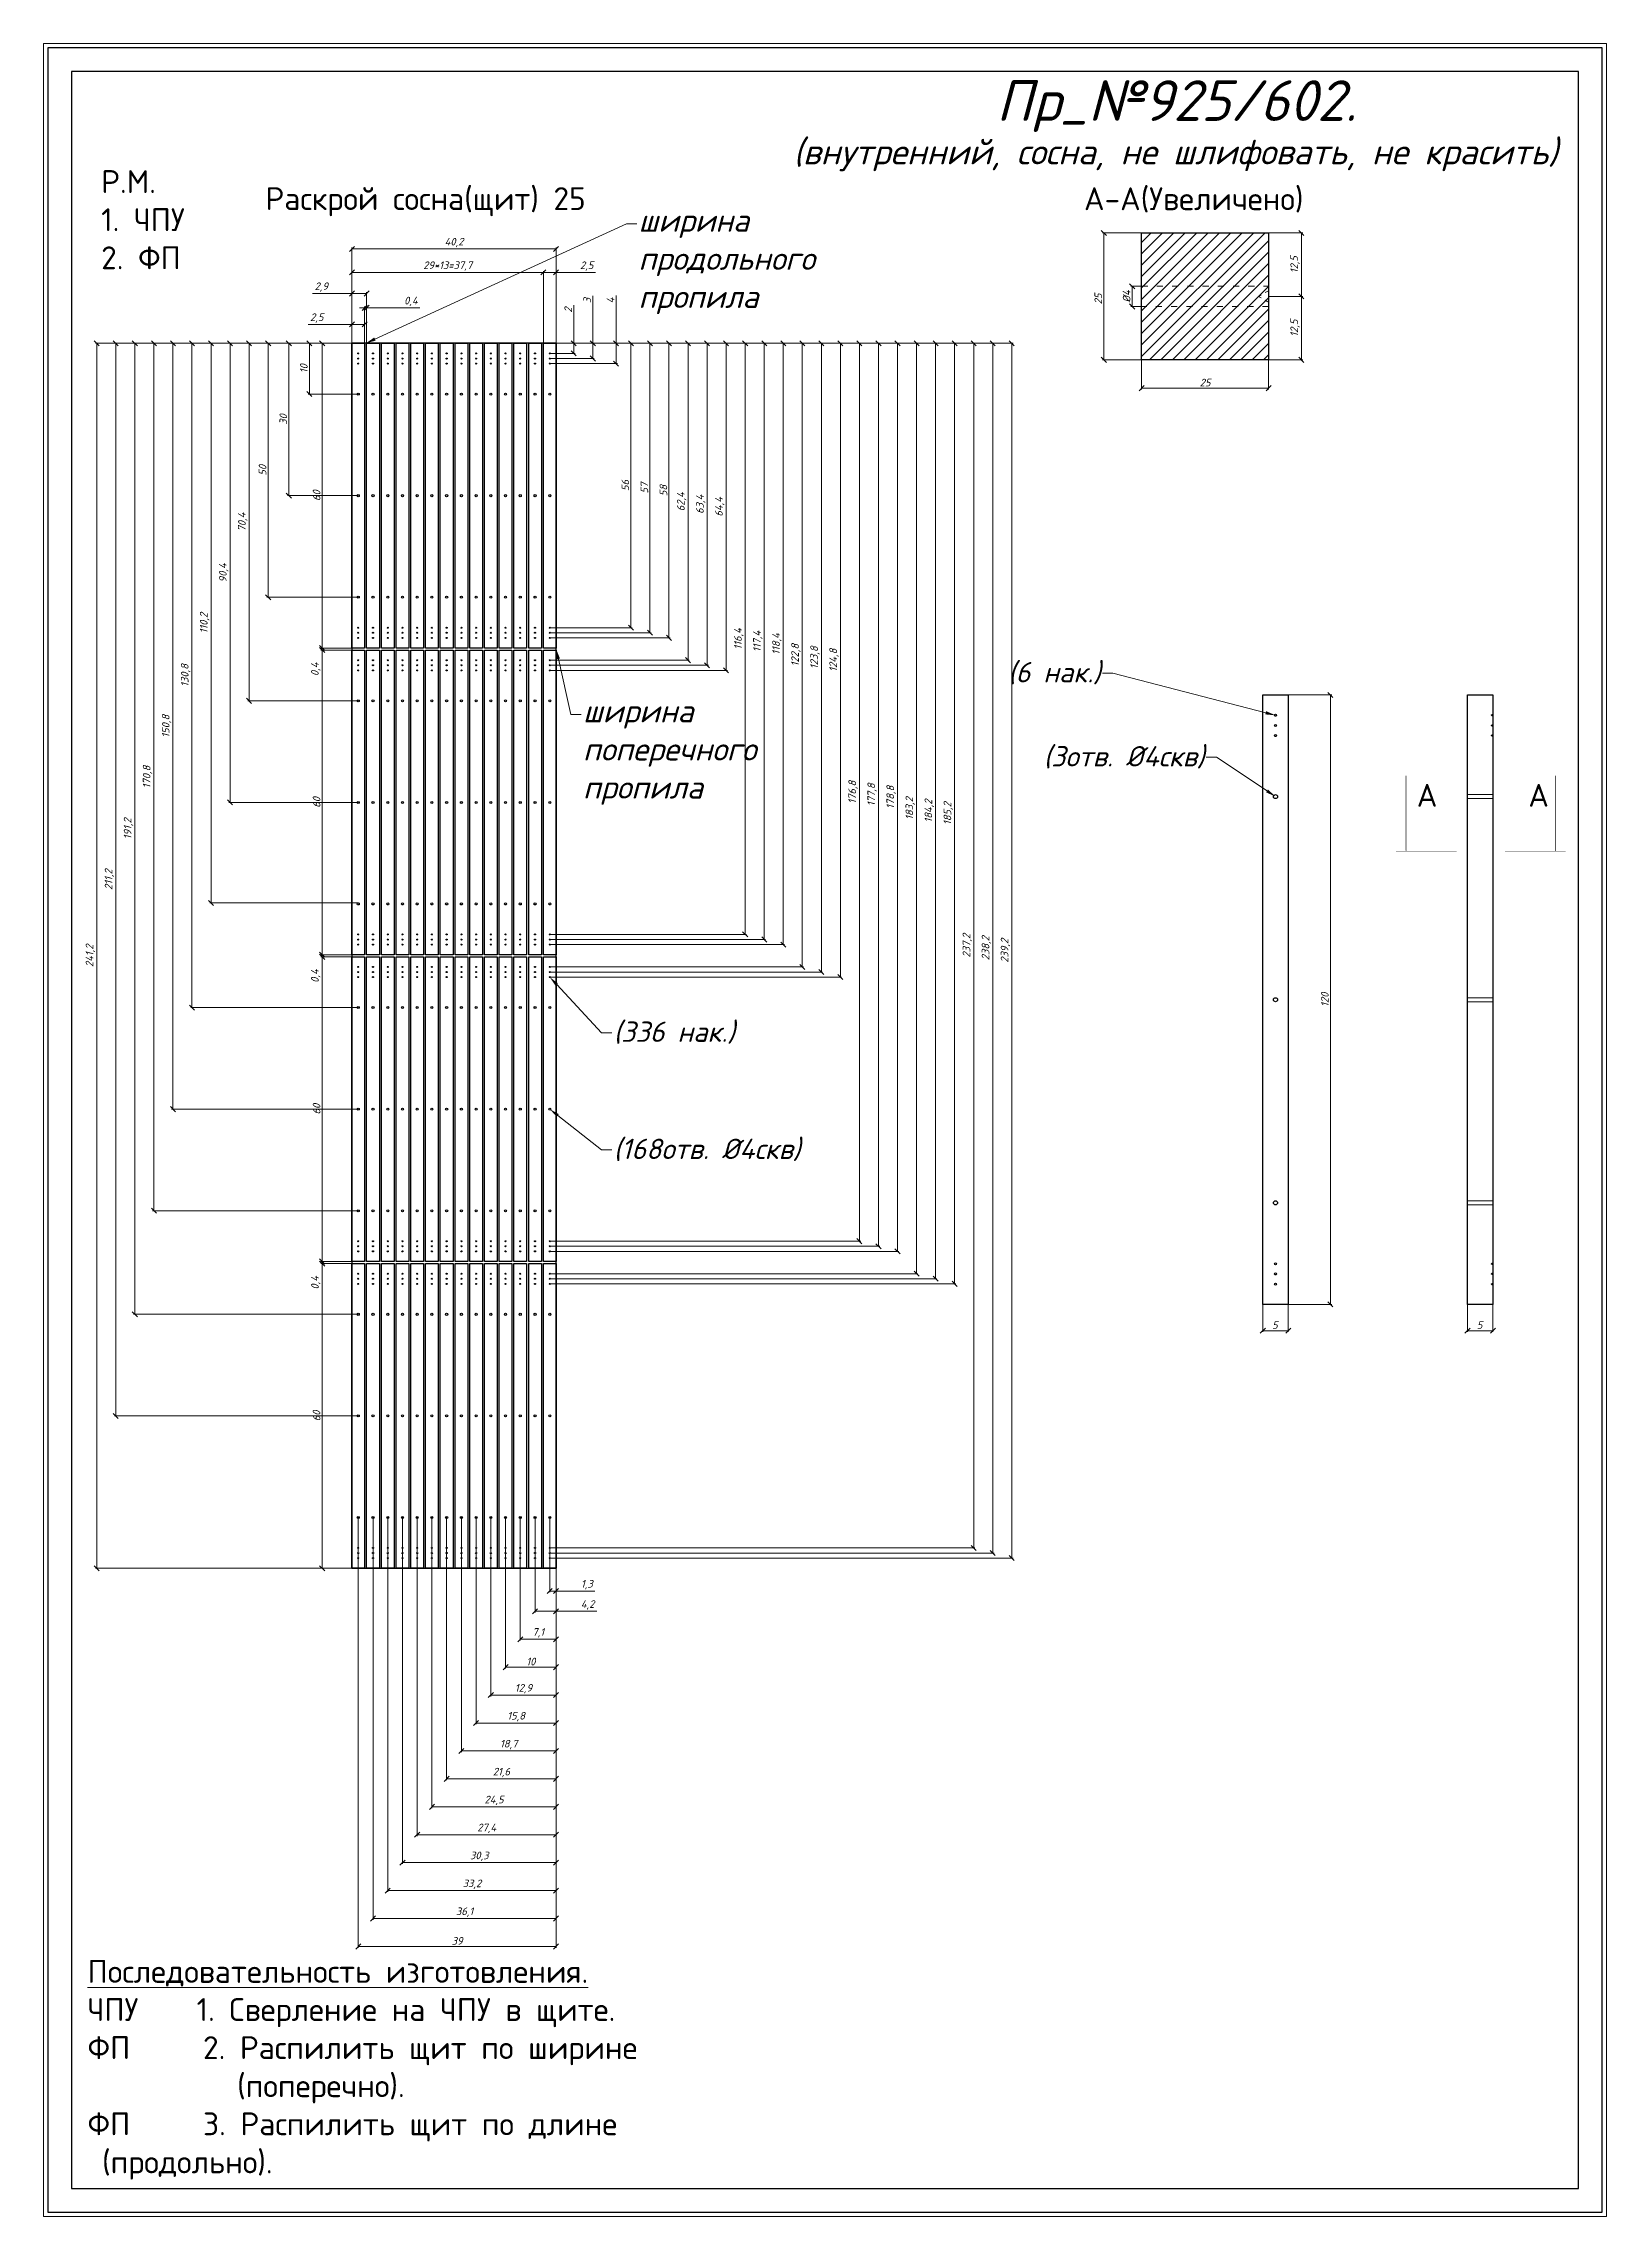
# Model space of a CAD drawing. Header units: millimetres. Extents: x 10841 to 11149, y -1678 to -1250.
import ezdxf
from ezdxf import colors
from ezdxf.entities.mleader import LeaderData, LeaderLine
from ezdxf.math import Vec2, Vec3

# ---------------------------------------------------------------- set-up
doc = ezdxf.new("R2010")
doc.units = ezdxf.units.MM
doc.linetypes.add('ACAD_ISO02W100', pattern=[15, 12, -3])
doc.linetypes.add('ACAD_ISO03W100', pattern=[30, 12, -18])
doc.layers.get('0').update_dxf_attribs({"lineweight": 13})
for name, color, linetype, lineweight in [('МДФ', 252, 'Continuous', 30), ('служебный слой ЛИНИИ ПУНКТИРНЫЕ', 7, 'ACAD_ISO02W100', 13), ('служебный слой НАДПИСИ', 7, 'Continuous', 13), ('служебный слой РАЗМЕРЫ', 7, 'Continuous', 9), ('служебный слой ШТАМП', 7, 'Continuous', 30), ('служебный слой ШТРИХОВКА', 7, 'Continuous', 5)]:
    doc.layers.add(name, color=color, linetype=linetype, lineweight=lineweight)
doc.styles.add('ЕСКД', font='isocpeur.ttf', dxfattribs={"oblique": 15})
doc.styles.add('ЕСКД профили текст', font='isocpeur.ttf')
doc.dimstyles.new('ЕСКД', dxfattribs={"dimtxt": 3.5, "dimasz": 2.5, "dimexe": 0.25, "dimexo": 0, "dimgap": 0.35, "dimtad": 1, "dimdec": 1, "dimzin": 9, "dimtxsty": 'ЕСКД', "dimblk": 'OBLIQUE', "dimcen": 0, "dimclrd": 256, "dimclre": 256, "dimclrt": 256, "dimadec": 1, "dimazin": 0, "dimtfac": 1, "dimtdec": 1, "dimtmove": 0, "dimatfit": 3, "dimldrblk": 'DOTSMALL', "dimfxl": 1, "dimlwd": -1, "dimlwe": -1, "dimarcsym": 0})

msp = doc.modelspace()

# ---------------------------------------------------------------- texts
at = {"layer": 'служебный слой НАДПИСИ', "style": 'ЕСКД', "oblique": 15}
for s, height, p in [('Пр_№925/602.', 8, (11028.72, -1265.44)), ('(внутренний, сосна, не шлифовать, не красить)', 5, (10988.77, -1274))]:
    msp.add_text(s, height=height, dxfattribs=at).set_placement(p)
at = {"layer": 'служебный слой НАДПИСИ', "char_height": 4.5, "attachment_point": 1, "style": 'ЕСКД профили текст'}
for s, insert, width in [('Р.М.\\P1. ЧПУ\\P2. ФП', (10852.47, -1275.14), 28.0064), ('Раскрой сосна(щит) 25', (10884.81, -1278.49), 75.3866), ('А-А(Увеличено)', (11046, -1278.52), 312.2763), ('А', (11111.53, -1395.98), 312.2763), ('А', (11133.5, -1395.98), 312.2763)]:
    msp.add_mtext(s, dxfattribs=dict(at, insert=insert, width=width))
at = {"layer": 'служебный слой НАДПИСИ', "insert": (10849.78, -1627.57), "char_height": 4.5, "attachment_point": 1, "style": 'ЕСКД профили текст'}
msp.add_mtext_dynamic_manual_height_columns('{\\LПоследовательность изготовления.\\P}ЧПУ    1. Сверление на ЧПУ в щите.\\PФП     2. Распилить щит по ширине ^I^I    (поперечно).\\PФП     3. Распилить щит по длине ^I^I    (продольно).', width=116.3604, gutter_width=25, heights=[0], dxfattribs=at)

# ---------------------------------------------------------------- blocks, each defined once
blk = doc.blocks.new('_OBLIQUE')
at = {"color": 0, "linetype": 'ByBlock'}
blk.add_line((-0.5, -0.5), (0.5, 0.5), dxfattribs=at)
blk = doc.blocks.new('*D74')
at = {"layer": 'Defpoints', "color": 0, "transparency": 16777216}
for p in [(10903.1, -1540.43), (10942.05, -1550.43), (10903.1, -1624.9)]:
    blk.add_point(p, dxfattribs=at)
at = {"layer": 'служебный слой РАЗМЕРЫ', "transparency": 16777216}
for p, q in [((10903.1, -1540.43), (10903.1, -1625.15)), ((10942.05, -1550.43), (10942.05, -1625.15)), ((10942.05, -1624.9), (10903.1, -1624.9))]:
    blk.add_line(p, q, dxfattribs=at)
at = {"layer": 'служебный слой РАЗМЕРЫ', "transparency": 16777216, "rotation": 180}
blk.add_blockref('_OBLIQUE', (10903.1, -1624.9), dxfattribs=at)
at = {"layer": 'служебный слой РАЗМЕРЫ', "transparency": 16777216}
blk.add_blockref('_OBLIQUE', (10942.05, -1624.9), dxfattribs=at)
at = {"layer": 'служебный слой РАЗМЕРЫ', "transparency": 16777216, "insert": (10922.58, -1623.8), "char_height": 1.5, "attachment_point": 5, "style": 'ЕСКД'}
blk.add_mtext('39', dxfattribs=at)
blk = doc.blocks.new('_DotSmall')
at = {"color": 0, "linetype": 'ByBlock', "lineweight": -3, "const_width": 0.5}
blk.add_lwpolyline([(-0.0625, 0, 1), (0.0625, 0, 1)], format="xyb", close=True, dxfattribs=at)
blk = doc.blocks.new('*D73')
at = {"layer": 'Defpoints', "color": 0, "transparency": 16777216}
for p in [(10906, -1540.43), (10942.05, -1550.43), (10906, -1619.4)]:
    blk.add_point(p, dxfattribs=at)
at = {"layer": 'служебный слой РАЗМЕРЫ', "transparency": 16777216}
for p, q in [((10906, -1540.43), (10906, -1619.65)), ((10942.05, -1550.43), (10942.05, -1619.65)), ((10942.05, -1619.4), (10906, -1619.4))]:
    blk.add_line(p, q, dxfattribs=at)
at = {"layer": 'служебный слой РАЗМЕРЫ', "transparency": 16777216, "rotation": 180}
blk.add_blockref('_OBLIQUE', (10906, -1619.4), dxfattribs=at)
at = {"layer": 'служебный слой РАЗМЕРЫ', "transparency": 16777216}
blk.add_blockref('_OBLIQUE', (10942.05, -1619.4), dxfattribs=at)
at = {"layer": 'служебный слой РАЗМЕРЫ', "transparency": 16777216, "insert": (10924.03, -1618.15), "char_height": 1.5, "attachment_point": 5, "style": 'ЕСКД'}
blk.add_mtext('36,1', dxfattribs=at)
blk = doc.blocks.new('*D72')
at = {"layer": 'Defpoints', "color": 0, "transparency": 16777216}
for p in [(10908.9, -1540.43), (10942.05, -1550.43), (10908.9, -1613.9)]:
    blk.add_point(p, dxfattribs=at)
at = {"layer": 'служебный слой РАЗМЕРЫ', "transparency": 16777216}
for p, q in [((10908.9, -1540.43), (10908.9, -1614.15)), ((10942.05, -1550.43), (10942.05, -1614.15)), ((10942.05, -1613.9), (10908.9, -1613.9))]:
    blk.add_line(p, q, dxfattribs=at)
at = {"layer": 'служебный слой РАЗМЕРЫ', "transparency": 16777216, "rotation": 180}
blk.add_blockref('_OBLIQUE', (10908.9, -1613.9), dxfattribs=at)
at = {"layer": 'служебный слой РАЗМЕРЫ', "transparency": 16777216}
blk.add_blockref('_OBLIQUE', (10942.05, -1613.9), dxfattribs=at)
at = {"layer": 'служебный слой РАЗМЕРЫ', "transparency": 16777216, "insert": (10925.48, -1612.65), "char_height": 1.5, "attachment_point": 5, "style": 'ЕСКД'}
blk.add_mtext('33,2', dxfattribs=at)
blk = doc.blocks.new('*D71')
at = {"layer": 'Defpoints', "color": 0, "transparency": 16777216}
for p in [(10911.8, -1540.43), (10942.05, -1550.43), (10911.8, -1608.4)]:
    blk.add_point(p, dxfattribs=at)
at = {"layer": 'служебный слой РАЗМЕРЫ', "transparency": 16777216}
for p, q in [((10911.8, -1540.43), (10911.8, -1608.65)), ((10942.05, -1550.43), (10942.05, -1608.65)), ((10942.05, -1608.4), (10911.8, -1608.4))]:
    blk.add_line(p, q, dxfattribs=at)
at = {"layer": 'служебный слой РАЗМЕРЫ', "transparency": 16777216, "rotation": 180}
blk.add_blockref('_OBLIQUE', (10911.8, -1608.4), dxfattribs=at)
at = {"layer": 'служебный слой РАЗМЕРЫ', "transparency": 16777216}
blk.add_blockref('_OBLIQUE', (10942.05, -1608.4), dxfattribs=at)
at = {"layer": 'служебный слой РАЗМЕРЫ', "transparency": 16777216, "insert": (10926.93, -1607.15), "char_height": 1.5, "attachment_point": 5, "style": 'ЕСКД'}
blk.add_mtext('30,3', dxfattribs=at)
blk = doc.blocks.new('*D70')
at = {"layer": 'Defpoints', "color": 0, "transparency": 16777216}
for p in [(10914.7, -1540.43), (10942.05, -1550.43), (10914.7, -1602.9)]:
    blk.add_point(p, dxfattribs=at)
at = {"layer": 'служебный слой РАЗМЕРЫ', "transparency": 16777216}
for p, q in [((10914.7, -1540.43), (10914.7, -1603.15)), ((10942.05, -1550.43), (10942.05, -1603.15)), ((10942.05, -1602.9), (10914.7, -1602.9))]:
    blk.add_line(p, q, dxfattribs=at)
at = {"layer": 'служебный слой РАЗМЕРЫ', "transparency": 16777216, "rotation": 180}
blk.add_blockref('_OBLIQUE', (10914.7, -1602.9), dxfattribs=at)
at = {"layer": 'служебный слой РАЗМЕРЫ', "transparency": 16777216}
blk.add_blockref('_OBLIQUE', (10942.05, -1602.9), dxfattribs=at)
at = {"layer": 'служебный слой РАЗМЕРЫ', "transparency": 16777216, "insert": (10928.38, -1601.65), "char_height": 1.5, "attachment_point": 5, "style": 'ЕСКД'}
blk.add_mtext('27,4', dxfattribs=at)
blk = doc.blocks.new('*D69')
at = {"layer": 'Defpoints', "color": 0, "transparency": 16777216}
for p in [(10917.6, -1540.43), (10942.05, -1550.43), (10917.6, -1597.4)]:
    blk.add_point(p, dxfattribs=at)
at = {"layer": 'служебный слой РАЗМЕРЫ', "transparency": 16777216}
for p, q in [((10917.6, -1540.43), (10917.6, -1597.65)), ((10942.05, -1550.43), (10942.05, -1597.65)), ((10942.05, -1597.4), (10917.6, -1597.4))]:
    blk.add_line(p, q, dxfattribs=at)
at = {"layer": 'служебный слой РАЗМЕРЫ', "transparency": 16777216, "rotation": 180}
blk.add_blockref('_OBLIQUE', (10917.6, -1597.4), dxfattribs=at)
at = {"layer": 'служебный слой РАЗМЕРЫ', "transparency": 16777216}
blk.add_blockref('_OBLIQUE', (10942.05, -1597.4), dxfattribs=at)
at = {"layer": 'служебный слой РАЗМЕРЫ', "transparency": 16777216, "insert": (10929.83, -1596.15), "char_height": 1.5, "attachment_point": 5, "style": 'ЕСКД'}
blk.add_mtext('24,5', dxfattribs=at)
blk = doc.blocks.new('*D68')
at = {"layer": 'Defpoints', "color": 0, "transparency": 16777216}
for p in [(10920.5, -1540.43), (10942.05, -1550.43), (10920.5, -1591.9)]:
    blk.add_point(p, dxfattribs=at)
at = {"layer": 'служебный слой РАЗМЕРЫ', "transparency": 16777216}
for p, q in [((10920.5, -1540.43), (10920.5, -1592.15)), ((10942.05, -1550.43), (10942.05, -1592.15)), ((10942.05, -1591.9), (10920.5, -1591.9))]:
    blk.add_line(p, q, dxfattribs=at)
at = {"layer": 'служебный слой РАЗМЕРЫ', "transparency": 16777216, "rotation": 180}
blk.add_blockref('_OBLIQUE', (10920.5, -1591.9), dxfattribs=at)
at = {"layer": 'служебный слой РАЗМЕРЫ', "transparency": 16777216}
blk.add_blockref('_OBLIQUE', (10942.05, -1591.9), dxfattribs=at)
at = {"layer": 'служебный слой РАЗМЕРЫ', "transparency": 16777216, "insert": (10931.28, -1590.65), "char_height": 1.5, "attachment_point": 5, "style": 'ЕСКД'}
blk.add_mtext('21,6', dxfattribs=at)
blk = doc.blocks.new('*D67')
at = {"layer": 'Defpoints', "color": 0, "transparency": 16777216}
for p in [(10923.4, -1540.43), (10942.05, -1550.43), (10923.4, -1586.4)]:
    blk.add_point(p, dxfattribs=at)
at = {"layer": 'служебный слой РАЗМЕРЫ', "transparency": 16777216}
for p, q in [((10923.4, -1540.43), (10923.4, -1586.65)), ((10942.05, -1550.43), (10942.05, -1586.65)), ((10942.05, -1586.4), (10923.4, -1586.4))]:
    blk.add_line(p, q, dxfattribs=at)
at = {"layer": 'служебный слой РАЗМЕРЫ', "transparency": 16777216, "rotation": 180}
blk.add_blockref('_OBLIQUE', (10923.4, -1586.4), dxfattribs=at)
at = {"layer": 'служебный слой РАЗМЕРЫ', "transparency": 16777216}
blk.add_blockref('_OBLIQUE', (10942.05, -1586.4), dxfattribs=at)
at = {"layer": 'служебный слой РАЗМЕРЫ', "transparency": 16777216, "insert": (10932.73, -1585.15), "char_height": 1.5, "attachment_point": 5, "style": 'ЕСКД'}
blk.add_mtext('18,7', dxfattribs=at)
blk = doc.blocks.new('*D66')
at = {"layer": 'Defpoints', "color": 0, "transparency": 16777216}
for p in [(10926.3, -1540.43), (10942.05, -1550.43), (10926.3, -1580.9)]:
    blk.add_point(p, dxfattribs=at)
at = {"layer": 'служебный слой РАЗМЕРЫ', "transparency": 16777216}
for p, q in [((10926.3, -1540.43), (10926.3, -1581.15)), ((10942.05, -1550.43), (10942.05, -1581.15)), ((10942.05, -1580.9), (10926.3, -1580.9))]:
    blk.add_line(p, q, dxfattribs=at)
at = {"layer": 'служебный слой РАЗМЕРЫ', "transparency": 16777216, "rotation": 180}
blk.add_blockref('_OBLIQUE', (10926.3, -1580.9), dxfattribs=at)
at = {"layer": 'служебный слой РАЗМЕРЫ', "transparency": 16777216}
blk.add_blockref('_OBLIQUE', (10942.05, -1580.9), dxfattribs=at)
at = {"layer": 'служебный слой РАЗМЕРЫ', "transparency": 16777216, "insert": (10934.18, -1579.65), "char_height": 1.5, "attachment_point": 5, "style": 'ЕСКД'}
blk.add_mtext('15,8', dxfattribs=at)
blk = doc.blocks.new('*D65')
at = {"layer": 'Defpoints', "color": 0, "transparency": 16777216}
for p in [(10929.2, -1540.43), (10942.05, -1550.43), (10929.2, -1575.4)]:
    blk.add_point(p, dxfattribs=at)
at = {"layer": 'служебный слой РАЗМЕРЫ', "transparency": 16777216}
for p, q in [((10929.2, -1540.43), (10929.2, -1575.65)), ((10942.05, -1550.43), (10942.05, -1575.65)), ((10942.05, -1575.4), (10929.2, -1575.4))]:
    blk.add_line(p, q, dxfattribs=at)
at = {"layer": 'служебный слой РАЗМЕРЫ', "transparency": 16777216, "rotation": 180}
blk.add_blockref('_OBLIQUE', (10929.2, -1575.4), dxfattribs=at)
at = {"layer": 'служебный слой РАЗМЕРЫ', "transparency": 16777216}
blk.add_blockref('_OBLIQUE', (10942.05, -1575.4), dxfattribs=at)
at = {"layer": 'служебный слой РАЗМЕРЫ', "transparency": 16777216, "insert": (10935.63, -1574.15), "char_height": 1.5, "attachment_point": 5, "style": 'ЕСКД'}
blk.add_mtext('12,9', dxfattribs=at)
blk = doc.blocks.new('*D64')
at = {"layer": 'Defpoints', "color": 0, "transparency": 16777216}
for p in [(10932.1, -1540.43), (10942.05, -1550.43), (10932.1, -1569.9)]:
    blk.add_point(p, dxfattribs=at)
at = {"layer": 'служебный слой РАЗМЕРЫ', "transparency": 16777216}
for p, q in [((10932.1, -1540.43), (10932.1, -1570.15)), ((10942.05, -1550.43), (10942.05, -1570.15)), ((10942.05, -1569.9), (10932.1, -1569.9))]:
    blk.add_line(p, q, dxfattribs=at)
at = {"layer": 'служебный слой РАЗМЕРЫ', "transparency": 16777216, "rotation": 180}
blk.add_blockref('_OBLIQUE', (10932.1, -1569.9), dxfattribs=at)
at = {"layer": 'служебный слой РАЗМЕРЫ', "transparency": 16777216}
blk.add_blockref('_OBLIQUE', (10942.05, -1569.9), dxfattribs=at)
at = {"layer": 'служебный слой РАЗМЕРЫ', "transparency": 16777216, "insert": (10937.08, -1568.8), "char_height": 1.5, "attachment_point": 5, "style": 'ЕСКД'}
blk.add_mtext('10', dxfattribs=at)
blk = doc.blocks.new('*D63')
at = {"layer": 'Defpoints', "color": 0, "transparency": 16777216}
for p in [(10935, -1540.43), (10942.05, -1550.43), (10935, -1564.4)]:
    blk.add_point(p, dxfattribs=at)
at = {"layer": 'служебный слой РАЗМЕРЫ', "transparency": 16777216}
for p, q in [((10935, -1540.43), (10935, -1564.65)), ((10942.05, -1550.43), (10942.05, -1564.65)), ((10942.05, -1564.4), (10935, -1564.4))]:
    blk.add_line(p, q, dxfattribs=at)
at = {"layer": 'служебный слой РАЗМЕРЫ', "transparency": 16777216, "rotation": 180}
blk.add_blockref('_OBLIQUE', (10935, -1564.4), dxfattribs=at)
at = {"layer": 'служебный слой РАЗМЕРЫ', "transparency": 16777216}
blk.add_blockref('_OBLIQUE', (10942.05, -1564.4), dxfattribs=at)
at = {"layer": 'служебный слой РАЗМЕРЫ', "transparency": 16777216, "insert": (10938.53, -1563.15), "char_height": 1.5, "attachment_point": 5, "style": 'ЕСКД'}
blk.add_mtext('7,1', dxfattribs=at)
blk = doc.blocks.new('*D62')
at = {"layer": 'Defpoints', "color": 0, "transparency": 16777216}
for p in [(10937.9, -1540.43), (10942.05, -1550.43), (10937.9, -1558.9)]:
    blk.add_point(p, dxfattribs=at)
at = {"layer": 'служебный слой РАЗМЕРЫ', "transparency": 16777216}
for p, q in [((10937.9, -1540.43), (10937.9, -1559.15)), ((10942.05, -1550.43), (10942.05, -1559.15)), ((10937.9, -1558.9), (10942.05, -1558.9)), ((10942.05, -1558.9), (10950.05, -1558.9))]:
    blk.add_line(p, q, dxfattribs=at)
at = {"layer": 'служебный слой РАЗМЕРЫ', "transparency": 16777216, "rotation": 180}
blk.add_blockref('_OBLIQUE', (10937.9, -1558.9), dxfattribs=at)
at = {"layer": 'служебный слой РАЗМЕРЫ', "transparency": 16777216}
blk.add_blockref('_OBLIQUE', (10942.05, -1558.9), dxfattribs=at)
at = {"layer": 'служебный слой РАЗМЕРЫ', "transparency": 16777216, "insert": (10948.26, -1557.65), "char_height": 1.5, "attachment_point": 5, "style": 'ЕСКД'}
blk.add_mtext('4,2', dxfattribs=at)
blk = doc.blocks.new('*D61')
at = {"layer": 'Defpoints', "color": 0, "transparency": 16777216}
for p in [(10940.8, -1540.43), (10942.05, -1550.43), (10940.8, -1554.92)]:
    blk.add_point(p, dxfattribs=at)
at = {"layer": 'служебный слой РАЗМЕРЫ', "transparency": 16777216}
for p, q in [((10940.8, -1540.43), (10940.8, -1555.17)), ((10942.05, -1550.43), (10942.05, -1555.17)), ((10940.8, -1554.92), (10942.05, -1554.92)), ((10942.05, -1554.92), (10949.68, -1554.92))]:
    blk.add_line(p, q, dxfattribs=at)
at = {"layer": 'служебный слой РАЗМЕРЫ', "transparency": 16777216, "rotation": 180}
blk.add_blockref('_OBLIQUE', (10940.8, -1554.92), dxfattribs=at)
at = {"layer": 'служебный слой РАЗМЕРЫ', "transparency": 16777216}
blk.add_blockref('_OBLIQUE', (10942.05, -1554.92), dxfattribs=at)
at = {"layer": 'служебный слой РАЗМЕРЫ', "transparency": 16777216, "insert": (10948.11, -1553.67), "char_height": 1.5, "attachment_point": 5, "style": 'ЕСКД'}
blk.add_mtext('1,3', dxfattribs=at)
blk = doc.blocks.new('*D60')
at = {"layer": 'Defpoints', "color": 0, "transparency": 16777216}
for p in [(11081.21, -1498.48), (11086.21, -1498.48), (11081.21, -1503.65)]:
    blk.add_point(p, dxfattribs=at)
at = {"layer": 'служебный слой РАЗМЕРЫ', "transparency": 16777216}
for p, q in [((11081.21, -1498.48), (11081.21, -1503.9)), ((11086.21, -1498.48), (11086.21, -1503.9)), ((11086.21, -1503.65), (11081.21, -1503.65))]:
    blk.add_line(p, q, dxfattribs=at)
at = {"layer": 'служебный слой РАЗМЕРЫ', "transparency": 16777216, "rotation": 180}
blk.add_blockref('_OBLIQUE', (11081.21, -1503.65), dxfattribs=at)
at = {"layer": 'служебный слой РАЗМЕРЫ', "transparency": 16777216}
blk.add_blockref('_OBLIQUE', (11086.21, -1503.65), dxfattribs=at)
at = {"layer": 'служебный слой РАЗМЕРЫ', "transparency": 16777216, "insert": (11083.59, -1502.55), "char_height": 1.5, "attachment_point": 5, "style": 'ЕСКД'}
blk.add_mtext('5', dxfattribs=at)
blk = doc.blocks.new('*D59')
at = {"layer": 'Defpoints', "color": 0, "transparency": 16777216}
for p in [(11121.52, -1498.48), (11126.52, -1498.48), (11121.52, -1503.65)]:
    blk.add_point(p, dxfattribs=at)
at = {"layer": 'служебный слой РАЗМЕРЫ', "transparency": 16777216}
for p, q in [((11121.52, -1498.48), (11121.52, -1503.9)), ((11126.52, -1498.48), (11126.52, -1503.9)), ((11126.52, -1503.65), (11121.52, -1503.65))]:
    blk.add_line(p, q, dxfattribs=at)
at = {"layer": 'служебный слой РАЗМЕРЫ', "transparency": 16777216, "rotation": 180}
blk.add_blockref('_OBLIQUE', (11121.52, -1503.65), dxfattribs=at)
at = {"layer": 'служебный слой РАЗМЕРЫ', "transparency": 16777216}
blk.add_blockref('_OBLIQUE', (11126.52, -1503.65), dxfattribs=at)
at = {"layer": 'служебный слой РАЗМЕРЫ', "transparency": 16777216, "insert": (11123.9, -1502.55), "char_height": 1.5, "attachment_point": 5, "style": 'ЕСКД'}
blk.add_mtext('5', dxfattribs=at)
blk = doc.blocks.new('Пр_МДФ_Э_600_2')
at = {"layer": 'МДФ'}
blk.add_lwpolyline([(600, 0.5), (600, -24.5), (0, -24.5), (0, 0.5)], close=True, dxfattribs=at)
for centre, radius in [((20, -12), 1), ((30, -12), 1), ((40, -12), 1), ((100, -12), 2), ((300, -12), 2), ((500, -12), 2), ((560, -12), 1), ((570, -12), 1), ((580, -12), 1)]:
    blk.add_circle(centre, radius, dxfattribs=at)
blk = doc.blocks.new('*D58')
at = {"layer": 'Defpoints', "color": 0, "transparency": 16777216}
for p in [(10942.05, -1290.64), (10901.85, -1309.23), (10942.05, -1309.23)]:
    blk.add_point(p, dxfattribs=at)
at = {"layer": 'служебный слой РАЗМЕРЫ', "transparency": 16777216}
for p, q in [((10901.85, -1309.23), (10901.85, -1290.39)), ((10901.85, -1290.64), (10942.05, -1290.64)), ((10942.05, -1309.23), (10942.05, -1290.39))]:
    blk.add_line(p, q, dxfattribs=at)
at = {"layer": 'служебный слой РАЗМЕРЫ', "transparency": 16777216, "rotation": 180}
blk.add_blockref('_OBLIQUE', (10901.85, -1290.64), dxfattribs=at)
at = {"layer": 'служебный слой РАЗМЕРЫ', "transparency": 16777216}
blk.add_blockref('_OBLIQUE', (10942.05, -1290.64), dxfattribs=at)
at = {"layer": 'служебный слой РАЗМЕРЫ', "transparency": 16777216, "insert": (10921.95, -1289.39), "char_height": 1.5, "attachment_point": 5, "style": 'ЕСКД'}
blk.add_mtext('40,2', dxfattribs=at)
blk = doc.blocks.new('*D57')
at = {"layer": 'Defpoints', "color": 0, "transparency": 16777216}
for p in [(10901.85, -1490.43), (10895.98, -1550.43), (10901.85, -1550.43)]:
    blk.add_point(p, dxfattribs=at)
at = {"layer": 'служебный слой РАЗМЕРЫ', "transparency": 16777216}
for p, q in [((10901.85, -1490.43), (10895.73, -1490.43)), ((10895.98, -1490.43), (10895.98, -1550.43)), ((10901.85, -1550.43), (10895.73, -1550.43))]:
    blk.add_line(p, q, dxfattribs=at)
for p, rotation in [((10895.98, -1490.43), 90), ((10895.98, -1550.43), 270)]:
    blk.add_blockref('_OBLIQUE', p, dxfattribs=dict(at, rotation=rotation))
at = {"layer": 'служебный слой РАЗМЕРЫ', "transparency": 16777216, "insert": (10894.88, -1520.43), "char_height": 1.5, "attachment_point": 5, "rotation": 90, "style": 'ЕСКД'}
blk.add_mtext('60', dxfattribs=at)
blk = doc.blocks.new('*D56')
at = {"layer": 'Defpoints', "color": 0, "transparency": 16777216}
for p in [(10895.98, -1490.43), (10901.85, -1490.03), (10901.85, -1490.43)]:
    blk.add_point(p, dxfattribs=at)
at = {"layer": 'служебный слой РАЗМЕРЫ', "transparency": 16777216}
for p, q in [((10895.98, -1490.03), (10895.98, -1489.03)), ((10901.85, -1490.03), (10895.73, -1490.03)), ((10901.85, -1490.43), (10895.73, -1490.43)), ((10895.98, -1490.03), (10895.98, -1490.43)), ((10895.98, -1490.43), (10895.98, -1496.01))]:
    blk.add_line(p, q, dxfattribs=at)
for p, rotation in [((10895.98, -1490.03), 270), ((10895.98, -1490.43), 90)]:
    blk.add_blockref('_OBLIQUE', p, dxfattribs=dict(at, rotation=rotation))
at = {"layer": 'служебный слой РАЗМЕРЫ', "transparency": 16777216, "insert": (10894.73, -1494.22), "char_height": 1.5, "attachment_point": 5, "rotation": 90, "style": 'ЕСКД'}
blk.add_mtext('0,4', dxfattribs=at)
blk = doc.blocks.new('*D55')
at = {"layer": 'Defpoints', "color": 0, "transparency": 16777216}
for p in [(10901.85, -1430.03), (10895.98, -1490.03), (10901.85, -1490.03)]:
    blk.add_point(p, dxfattribs=at)
at = {"layer": 'служебный слой РАЗМЕРЫ', "transparency": 16777216}
for p, q in [((10901.85, -1430.03), (10895.73, -1430.03)), ((10895.98, -1430.03), (10895.98, -1490.03)), ((10901.85, -1490.03), (10895.73, -1490.03))]:
    blk.add_line(p, q, dxfattribs=at)
for p, rotation in [((10895.98, -1430.03), 90), ((10895.98, -1490.03), 270)]:
    blk.add_blockref('_OBLIQUE', p, dxfattribs=dict(at, rotation=rotation))
at = {"layer": 'служебный слой РАЗМЕРЫ', "transparency": 16777216, "insert": (10894.88, -1460.03), "char_height": 1.5, "attachment_point": 5, "rotation": 90, "style": 'ЕСКД'}
blk.add_mtext('60', dxfattribs=at)
blk = doc.blocks.new('*D54')
at = {"layer": 'Defpoints', "color": 0, "transparency": 16777216}
for p in [(10895.98, -1430.03), (10901.85, -1429.63), (10901.85, -1430.03)]:
    blk.add_point(p, dxfattribs=at)
at = {"layer": 'служебный слой РАЗМЕРЫ', "transparency": 16777216}
for p, q in [((10895.98, -1429.63), (10895.98, -1428.63)), ((10901.85, -1429.63), (10895.73, -1429.63)), ((10901.85, -1430.03), (10895.73, -1430.03)), ((10895.98, -1429.63), (10895.98, -1430.03)), ((10895.98, -1430.03), (10895.98, -1435.61))]:
    blk.add_line(p, q, dxfattribs=at)
for p, rotation in [((10895.98, -1429.63), 270), ((10895.98, -1430.03), 90)]:
    blk.add_blockref('_OBLIQUE', p, dxfattribs=dict(at, rotation=rotation))
at = {"layer": 'служебный слой РАЗМЕРЫ', "transparency": 16777216, "insert": (10894.73, -1433.82), "char_height": 1.5, "attachment_point": 5, "rotation": 90, "style": 'ЕСКД'}
blk.add_mtext('0,4', dxfattribs=at)
blk = doc.blocks.new('*D53')
at = {"layer": 'Defpoints', "color": 0, "transparency": 16777216}
for p in [(10901.85, -1369.63), (10895.98, -1429.63), (10901.85, -1429.63)]:
    blk.add_point(p, dxfattribs=at)
at = {"layer": 'служебный слой РАЗМЕРЫ', "transparency": 16777216}
for p, q in [((10901.85, -1369.63), (10895.73, -1369.63)), ((10895.98, -1369.63), (10895.98, -1429.63)), ((10901.85, -1429.63), (10895.73, -1429.63))]:
    blk.add_line(p, q, dxfattribs=at)
for p, rotation in [((10895.98, -1369.63), 90), ((10895.98, -1429.63), 270)]:
    blk.add_blockref('_OBLIQUE', p, dxfattribs=dict(at, rotation=rotation))
at = {"layer": 'служебный слой РАЗМЕРЫ', "transparency": 16777216, "insert": (10894.88, -1399.63), "char_height": 1.5, "attachment_point": 5, "rotation": 90, "style": 'ЕСКД'}
blk.add_mtext('60', dxfattribs=at)
blk = doc.blocks.new('*D52')
at = {"layer": 'Defpoints', "color": 0, "transparency": 16777216}
for p in [(10901.85, -1369.23), (10895.98, -1369.63), (10901.85, -1369.63)]:
    blk.add_point(p, dxfattribs=at)
at = {"layer": 'служебный слой РАЗМЕРЫ', "transparency": 16777216}
for p, q in [((10901.85, -1369.23), (10895.73, -1369.23)), ((10895.98, -1369.23), (10895.98, -1368.23)), ((10895.98, -1369.23), (10895.98, -1369.63)), ((10901.85, -1369.63), (10895.73, -1369.63)), ((10895.98, -1369.63), (10895.98, -1375.21))]:
    blk.add_line(p, q, dxfattribs=at)
for p, rotation in [((10895.98, -1369.23), 270), ((10895.98, -1369.63), 90)]:
    blk.add_blockref('_OBLIQUE', p, dxfattribs=dict(at, rotation=rotation))
at = {"layer": 'служебный слой РАЗМЕРЫ', "transparency": 16777216, "insert": (10894.73, -1373.42), "char_height": 1.5, "attachment_point": 5, "rotation": 90, "style": 'ЕСКД'}
blk.add_mtext('0,4', dxfattribs=at)
blk = doc.blocks.new('*D51')
at = {"layer": 'Defpoints', "color": 0, "transparency": 16777216}
for p in [(10901.85, -1309.23), (10895.98, -1369.23), (10901.85, -1369.23)]:
    blk.add_point(p, dxfattribs=at)
at = {"layer": 'служебный слой РАЗМЕРЫ', "transparency": 16777216}
for p, q in [((10901.85, -1309.23), (10895.73, -1309.23)), ((10895.98, -1309.23), (10895.98, -1369.23)), ((10901.85, -1369.23), (10895.73, -1369.23))]:
    blk.add_line(p, q, dxfattribs=at)
for p, rotation in [((10895.98, -1309.23), 90), ((10895.98, -1369.23), 270)]:
    blk.add_blockref('_OBLIQUE', p, dxfattribs=dict(at, rotation=rotation))
at = {"layer": 'служебный слой РАЗМЕРЫ', "transparency": 16777216, "insert": (10894.88, -1339.23), "char_height": 1.5, "attachment_point": 5, "rotation": 90, "style": 'ЕСКД'}
blk.add_mtext('60', dxfattribs=at)
blk = doc.blocks.new('*D50')
at = {"layer": 'Defpoints', "color": 0, "transparency": 16777216}
for p in [(10904.75, -1299.42), (10901.85, -1309.23), (10904.75, -1309.23)]:
    blk.add_point(p, dxfattribs=at)
at = {"layer": 'служебный слой РАЗМЕРЫ', "transparency": 16777216}
for p, q in [((10901.85, -1299.42), (10894.11, -1299.42)), ((10901.85, -1309.23), (10901.85, -1299.17)), ((10904.75, -1299.42), (10901.85, -1299.42)), ((10904.75, -1309.23), (10904.75, -1299.17))]:
    blk.add_line(p, q, dxfattribs=at)
at = {"layer": 'служебный слой РАЗМЕРЫ', "transparency": 16777216, "rotation": 180}
blk.add_blockref('_OBLIQUE', (10901.85, -1299.42), dxfattribs=at)
at = {"layer": 'служебный слой РАЗМЕРЫ', "transparency": 16777216}
blk.add_blockref('_OBLIQUE', (10904.75, -1299.42), dxfattribs=at)
at = {"layer": 'служебный слой РАЗМЕРЫ', "transparency": 16777216, "insert": (10895.82, -1298.17), "char_height": 1.5, "attachment_point": 5, "style": 'ЕСКД'}
blk.add_mtext('2,9', dxfattribs=at)
blk = doc.blocks.new('*D49')
at = {"layer": 'Defpoints', "color": 0, "transparency": 16777216}
for p in [(10942.05, -1295.28), (10939.55, -1309.23), (10942.05, -1309.23)]:
    blk.add_point(p, dxfattribs=at)
at = {"layer": 'служебный слой РАЗМЕРЫ', "transparency": 16777216}
for p, q in [((10939.55, -1309.23), (10939.55, -1295.03)), ((10939.55, -1295.28), (10942.05, -1295.28)), ((10942.05, -1309.23), (10942.05, -1295.03)), ((10942.05, -1295.28), (10949.8, -1295.28))]:
    blk.add_line(p, q, dxfattribs=at)
at = {"layer": 'служебный слой РАЗМЕРЫ', "transparency": 16777216, "rotation": 180}
blk.add_blockref('_OBLIQUE', (10939.55, -1295.28), dxfattribs=at)
at = {"layer": 'служебный слой РАЗМЕРЫ', "transparency": 16777216}
blk.add_blockref('_OBLIQUE', (10942.05, -1295.28), dxfattribs=at)
at = {"layer": 'служебный слой РАЗМЕРЫ', "transparency": 16777216, "insert": (10948.08, -1294.03), "char_height": 1.5, "attachment_point": 5, "style": 'ЕСКД'}
blk.add_mtext('2,5', dxfattribs=at)
blk = doc.blocks.new('*D48')
at = {"layer": 'Defpoints', "color": 0, "transparency": 16777216}
for p in [(10939.55, -1295.28), (10901.85, -1309.23), (10939.55, -1309.23)]:
    blk.add_point(p, dxfattribs=at)
at = {"layer": 'служебный слой РАЗМЕРЫ', "transparency": 16777216}
for p, q in [((10901.85, -1309.23), (10901.85, -1295.03)), ((10901.85, -1295.28), (10939.55, -1295.28)), ((10939.55, -1309.23), (10939.55, -1295.03))]:
    blk.add_line(p, q, dxfattribs=at)
at = {"layer": 'служебный слой РАЗМЕРЫ', "transparency": 16777216, "rotation": 180}
blk.add_blockref('_OBLIQUE', (10901.85, -1295.28), dxfattribs=at)
at = {"layer": 'служебный слой РАЗМЕРЫ', "transparency": 16777216}
blk.add_blockref('_OBLIQUE', (10939.55, -1295.28), dxfattribs=at)
at = {"layer": 'служебный слой РАЗМЕРЫ', "transparency": 16777216, "insert": (10920.7, -1294.03), "char_height": 1.5, "attachment_point": 5, "style": 'ЕСКД'}
blk.add_mtext('29*13=37,7', dxfattribs=at)
blk = doc.blocks.new('*D47')
at = {"layer": 'Defpoints', "color": 0, "transparency": 16777216}
for p in [(10901.85, -1305.51), (10901.85, -1309.23), (10904.35, -1309.23)]:
    blk.add_point(p, dxfattribs=at)
at = {"layer": 'служебный слой РАЗМЕРЫ', "transparency": 16777216}
for p, q in [((10901.85, -1305.51), (10893.22, -1305.51)), ((10901.85, -1309.23), (10901.85, -1305.26)), ((10904.35, -1305.51), (10901.85, -1305.51)), ((10904.35, -1309.23), (10904.35, -1305.26))]:
    blk.add_line(p, q, dxfattribs=at)
at = {"layer": 'служебный слой РАЗМЕРЫ', "transparency": 16777216, "rotation": 180}
blk.add_blockref('_OBLIQUE', (10901.85, -1305.51), dxfattribs=at)
at = {"layer": 'служебный слой РАЗМЕРЫ', "transparency": 16777216}
blk.add_blockref('_OBLIQUE', (10904.35, -1305.51), dxfattribs=at)
at = {"layer": 'служебный слой РАЗМЕРЫ', "transparency": 16777216, "insert": (10894.93, -1304.26), "char_height": 1.5, "attachment_point": 5, "style": 'ЕСКД'}
blk.add_mtext('2,5', dxfattribs=at)
blk = doc.blocks.new('*D46')
at = {"layer": 'Defpoints', "color": 0, "transparency": 16777216}
for p in [(10904.75, -1302.24), (10904.35, -1309.23), (10904.75, -1309.23)]:
    blk.add_point(p, dxfattribs=at)
at = {"layer": 'служебный слой РАЗМЕРЫ', "transparency": 16777216}
for p, q in [((10904.35, -1302.24), (10903.35, -1302.24)), ((10904.35, -1309.23), (10904.35, -1301.99)), ((10904.35, -1302.24), (10904.75, -1302.24)), ((10904.75, -1309.23), (10904.75, -1301.99)), ((10904.75, -1302.24), (10915.25, -1302.24))]:
    blk.add_line(p, q, dxfattribs=at)
blk.add_blockref('_OBLIQUE', (10904.35, -1302.24), dxfattribs=at)
at = {"layer": 'служебный слой РАЗМЕРЫ', "transparency": 16777216, "rotation": 180}
blk.add_blockref('_OBLIQUE', (10904.75, -1302.24), dxfattribs=at)
at = {"layer": 'служебный слой РАЗМЕРЫ', "transparency": 16777216, "insert": (10913.46, -1300.99), "char_height": 1.5, "attachment_point": 5, "style": 'ЕСКД'}
blk.add_mtext('0,4', dxfattribs=at)
blk = doc.blocks.new('*D45')
at = {"layer": 'Defpoints', "color": 0, "transparency": 16777216}
for p in [(10942.05, -1309.23), (10940.8, -1548.43), (11031.78, -1548.43)]:
    blk.add_point(p, dxfattribs=at)
at = {"layer": 'служебный слой РАЗМЕРЫ', "transparency": 16777216}
for p, q in [((10942.05, -1309.23), (11032.03, -1309.23)), ((11031.78, -1309.23), (11031.78, -1548.43)), ((10940.8, -1548.43), (11032.03, -1548.43))]:
    blk.add_line(p, q, dxfattribs=at)
for p, rotation in [((11031.78, -1309.23), 90), ((11031.78, -1548.43), 270)]:
    blk.add_blockref('_OBLIQUE', p, dxfattribs=dict(at, rotation=rotation))
at = {"layer": 'служебный слой РАЗМЕРЫ', "transparency": 16777216, "insert": (11030.53, -1428.83), "char_height": 1.5, "attachment_point": 5, "rotation": 90, "style": 'ЕСКД'}
blk.add_mtext('239,2', dxfattribs=at)
blk = doc.blocks.new('*D44')
at = {"layer": 'Defpoints', "color": 0, "transparency": 16777216}
for p in [(10942.05, -1309.23), (10940.8, -1547.43), (11028.03, -1547.43)]:
    blk.add_point(p, dxfattribs=at)
at = {"layer": 'служебный слой РАЗМЕРЫ', "transparency": 16777216}
for p, q in [((10942.05, -1309.23), (11028.28, -1309.23)), ((11028.03, -1309.23), (11028.03, -1547.43)), ((10940.8, -1547.43), (11028.28, -1547.43))]:
    blk.add_line(p, q, dxfattribs=at)
for p, rotation in [((11028.03, -1309.23), 90), ((11028.03, -1547.43), 270)]:
    blk.add_blockref('_OBLIQUE', p, dxfattribs=dict(at, rotation=rotation))
at = {"layer": 'служебный слой РАЗМЕРЫ', "transparency": 16777216, "insert": (11026.78, -1428.33), "char_height": 1.5, "attachment_point": 5, "rotation": 90, "style": 'ЕСКД'}
blk.add_mtext('238,2', dxfattribs=at)
blk = doc.blocks.new('*D43')
at = {"layer": 'Defpoints', "color": 0, "transparency": 16777216}
for p in [(10942.05, -1309.23), (10940.8, -1546.43), (11024.28, -1546.43)]:
    blk.add_point(p, dxfattribs=at)
at = {"layer": 'служебный слой РАЗМЕРЫ', "transparency": 16777216}
for p, q in [((10942.05, -1309.23), (11024.53, -1309.23)), ((11024.28, -1309.23), (11024.28, -1546.43)), ((10940.8, -1546.43), (11024.53, -1546.43))]:
    blk.add_line(p, q, dxfattribs=at)
for p, rotation in [((11024.28, -1309.23), 90), ((11024.28, -1546.43), 270)]:
    blk.add_blockref('_OBLIQUE', p, dxfattribs=dict(at, rotation=rotation))
at = {"layer": 'служебный слой РАЗМЕРЫ', "transparency": 16777216, "insert": (11023.03, -1427.83), "char_height": 1.5, "attachment_point": 5, "rotation": 90, "style": 'ЕСКД'}
blk.add_mtext('237,2', dxfattribs=at)
blk = doc.blocks.new('*D42')
at = {"layer": 'Defpoints', "color": 0, "transparency": 16777216}
for p in [(10942.05, -1309.23), (10940.8, -1494.43), (11020.53, -1494.43)]:
    blk.add_point(p, dxfattribs=at)
at = {"layer": 'служебный слой РАЗМЕРЫ', "transparency": 16777216}
for p, q in [((10942.05, -1309.23), (11020.78, -1309.23)), ((11020.53, -1309.23), (11020.53, -1494.43)), ((10940.8, -1494.43), (11020.78, -1494.43))]:
    blk.add_line(p, q, dxfattribs=at)
for p, rotation in [((11020.53, -1309.23), 90), ((11020.53, -1494.43), 270)]:
    blk.add_blockref('_OBLIQUE', p, dxfattribs=dict(at, rotation=rotation))
at = {"layer": 'служебный слой РАЗМЕРЫ', "transparency": 16777216, "insert": (11019.28, -1401.83), "char_height": 1.5, "attachment_point": 5, "rotation": 90, "style": 'ЕСКД'}
blk.add_mtext('185,2', dxfattribs=at)
blk = doc.blocks.new('*D41')
at = {"layer": 'Defpoints', "color": 0, "transparency": 16777216}
for p in [(10942.05, -1309.23), (10940.8, -1493.43), (11016.78, -1493.43)]:
    blk.add_point(p, dxfattribs=at)
at = {"layer": 'служебный слой РАЗМЕРЫ', "transparency": 16777216}
for p, q in [((10942.05, -1309.23), (11017.03, -1309.23)), ((11016.78, -1309.23), (11016.78, -1493.43)), ((10940.8, -1493.43), (11017.03, -1493.43))]:
    blk.add_line(p, q, dxfattribs=at)
for p, rotation in [((11016.78, -1309.23), 90), ((11016.78, -1493.43), 270)]:
    blk.add_blockref('_OBLIQUE', p, dxfattribs=dict(at, rotation=rotation))
at = {"layer": 'служебный слой РАЗМЕРЫ', "transparency": 16777216, "insert": (11015.53, -1401.33), "char_height": 1.5, "attachment_point": 5, "rotation": 90, "style": 'ЕСКД'}
blk.add_mtext('184,2', dxfattribs=at)
blk = doc.blocks.new('*D40')
at = {"layer": 'Defpoints', "color": 0, "transparency": 16777216}
for p in [(10942.05, -1309.23), (10940.8, -1492.43), (11013.03, -1492.43)]:
    blk.add_point(p, dxfattribs=at)
at = {"layer": 'служебный слой РАЗМЕРЫ', "transparency": 16777216}
for p, q in [((10942.05, -1309.23), (11013.28, -1309.23)), ((11013.03, -1309.23), (11013.03, -1492.43)), ((10940.8, -1492.43), (11013.28, -1492.43))]:
    blk.add_line(p, q, dxfattribs=at)
for p, rotation in [((11013.03, -1309.23), 90), ((11013.03, -1492.43), 270)]:
    blk.add_blockref('_OBLIQUE', p, dxfattribs=dict(at, rotation=rotation))
at = {"layer": 'служебный слой РАЗМЕРЫ', "transparency": 16777216, "insert": (11011.78, -1400.83), "char_height": 1.5, "attachment_point": 5, "rotation": 90, "style": 'ЕСКД'}
blk.add_mtext('183,2', dxfattribs=at)
blk = doc.blocks.new('*D39')
at = {"layer": 'Defpoints', "color": 0, "transparency": 16777216}
for p in [(10942.05, -1309.23), (10940.8, -1488.03), (11009.28, -1488.03)]:
    blk.add_point(p, dxfattribs=at)
at = {"layer": 'служебный слой РАЗМЕРЫ', "transparency": 16777216}
for p, q in [((10942.05, -1309.23), (11009.53, -1309.23)), ((11009.28, -1309.23), (11009.28, -1488.03)), ((10940.8, -1488.03), (11009.53, -1488.03))]:
    blk.add_line(p, q, dxfattribs=at)
for p, rotation in [((11009.28, -1309.23), 90), ((11009.28, -1488.03), 270)]:
    blk.add_blockref('_OBLIQUE', p, dxfattribs=dict(at, rotation=rotation))
at = {"layer": 'служебный слой РАЗМЕРЫ', "transparency": 16777216, "insert": (11008.03, -1398.63), "char_height": 1.5, "attachment_point": 5, "rotation": 90, "style": 'ЕСКД'}
blk.add_mtext('178,8', dxfattribs=at)
blk = doc.blocks.new('*D38')
at = {"layer": 'Defpoints', "color": 0, "transparency": 16777216}
for p in [(10942.05, -1309.23), (10940.8, -1487.03), (11005.53, -1487.03)]:
    blk.add_point(p, dxfattribs=at)
at = {"layer": 'служебный слой РАЗМЕРЫ', "transparency": 16777216}
for p, q in [((10942.05, -1309.23), (11005.78, -1309.23)), ((11005.53, -1309.23), (11005.53, -1487.03)), ((10940.8, -1487.03), (11005.78, -1487.03))]:
    blk.add_line(p, q, dxfattribs=at)
for p, rotation in [((11005.53, -1309.23), 90), ((11005.53, -1487.03), 270)]:
    blk.add_blockref('_OBLIQUE', p, dxfattribs=dict(at, rotation=rotation))
at = {"layer": 'служебный слой РАЗМЕРЫ', "transparency": 16777216, "insert": (11004.28, -1398.13), "char_height": 1.5, "attachment_point": 5, "rotation": 90, "style": 'ЕСКД'}
blk.add_mtext('177,8', dxfattribs=at)
blk = doc.blocks.new('*D37')
at = {"layer": 'Defpoints', "color": 0, "transparency": 16777216}
for p in [(10942.05, -1309.23), (10940.8, -1486.03), (11001.78, -1486.03)]:
    blk.add_point(p, dxfattribs=at)
at = {"layer": 'служебный слой РАЗМЕРЫ', "transparency": 16777216}
for p, q in [((10942.05, -1309.23), (11002.03, -1309.23)), ((11001.78, -1309.23), (11001.78, -1486.03)), ((10940.8, -1486.03), (11002.03, -1486.03))]:
    blk.add_line(p, q, dxfattribs=at)
for p, rotation in [((11001.78, -1309.23), 90), ((11001.78, -1486.03), 270)]:
    blk.add_blockref('_OBLIQUE', p, dxfattribs=dict(at, rotation=rotation))
at = {"layer": 'служебный слой РАЗМЕРЫ', "transparency": 16777216, "insert": (11000.53, -1397.63), "char_height": 1.5, "attachment_point": 5, "rotation": 90, "style": 'ЕСКД'}
blk.add_mtext('176,8', dxfattribs=at)
blk = doc.blocks.new('*D36')
at = {"layer": 'Defpoints', "color": 0, "transparency": 16777216}
for p in [(10942.05, -1309.23), (10940.8, -1434.03), (10998.03, -1434.03)]:
    blk.add_point(p, dxfattribs=at)
at = {"layer": 'служебный слой РАЗМЕРЫ', "transparency": 16777216}
for p, q in [((10942.05, -1309.23), (10998.28, -1309.23)), ((10998.03, -1309.23), (10998.03, -1434.03)), ((10940.8, -1434.03), (10998.28, -1434.03))]:
    blk.add_line(p, q, dxfattribs=at)
for p, rotation in [((10998.03, -1309.23), 90), ((10998.03, -1434.03), 270)]:
    blk.add_blockref('_OBLIQUE', p, dxfattribs=dict(at, rotation=rotation))
at = {"layer": 'служебный слой РАЗМЕРЫ', "transparency": 16777216, "insert": (10996.78, -1371.63), "char_height": 1.5, "attachment_point": 5, "rotation": 90, "style": 'ЕСКД'}
blk.add_mtext('124,8', dxfattribs=at)
blk = doc.blocks.new('*D35')
at = {"layer": 'Defpoints', "color": 0, "transparency": 16777216}
for p in [(10942.05, -1309.23), (10940.8, -1433.03), (10994.28, -1433.03)]:
    blk.add_point(p, dxfattribs=at)
at = {"layer": 'служебный слой РАЗМЕРЫ', "transparency": 16777216}
for p, q in [((10942.05, -1309.23), (10994.53, -1309.23)), ((10994.28, -1309.23), (10994.28, -1433.03)), ((10940.8, -1433.03), (10994.53, -1433.03))]:
    blk.add_line(p, q, dxfattribs=at)
for p, rotation in [((10994.28, -1309.23), 90), ((10994.28, -1433.03), 270)]:
    blk.add_blockref('_OBLIQUE', p, dxfattribs=dict(at, rotation=rotation))
at = {"layer": 'служебный слой РАЗМЕРЫ', "transparency": 16777216, "insert": (10993.03, -1371.13), "char_height": 1.5, "attachment_point": 5, "rotation": 90, "style": 'ЕСКД'}
blk.add_mtext('123,8', dxfattribs=at)
blk = doc.blocks.new('*D34')
at = {"layer": 'Defpoints', "color": 0, "transparency": 16777216}
for p in [(10942.05, -1309.23), (10940.8, -1432.03), (10990.53, -1432.03)]:
    blk.add_point(p, dxfattribs=at)
at = {"layer": 'служебный слой РАЗМЕРЫ', "transparency": 16777216}
for p, q in [((10942.05, -1309.23), (10990.78, -1309.23)), ((10990.53, -1309.23), (10990.53, -1432.03)), ((10940.8, -1432.03), (10990.78, -1432.03))]:
    blk.add_line(p, q, dxfattribs=at)
for p, rotation in [((10990.53, -1309.23), 90), ((10990.53, -1432.03), 270)]:
    blk.add_blockref('_OBLIQUE', p, dxfattribs=dict(at, rotation=rotation))
at = {"layer": 'служебный слой РАЗМЕРЫ', "transparency": 16777216, "insert": (10989.28, -1370.63), "char_height": 1.5, "attachment_point": 5, "rotation": 90, "style": 'ЕСКД'}
blk.add_mtext('122,8', dxfattribs=at)
blk = doc.blocks.new('*D33')
at = {"layer": 'Defpoints', "color": 0, "transparency": 16777216}
for p in [(10942.05, -1309.23), (10940.8, -1427.63), (10986.78, -1427.63)]:
    blk.add_point(p, dxfattribs=at)
at = {"layer": 'служебный слой РАЗМЕРЫ', "transparency": 16777216}
for p, q in [((10942.05, -1309.23), (10987.03, -1309.23)), ((10986.78, -1309.23), (10986.78, -1427.63)), ((10940.8, -1427.63), (10987.03, -1427.63))]:
    blk.add_line(p, q, dxfattribs=at)
for p, rotation in [((10986.78, -1309.23), 90), ((10986.78, -1427.63), 270)]:
    blk.add_blockref('_OBLIQUE', p, dxfattribs=dict(at, rotation=rotation))
at = {"layer": 'служебный слой РАЗМЕРЫ', "transparency": 16777216, "insert": (10985.53, -1368.43), "char_height": 1.5, "attachment_point": 5, "rotation": 90, "style": 'ЕСКД'}
blk.add_mtext('118,4', dxfattribs=at)
blk = doc.blocks.new('*D32')
at = {"layer": 'Defpoints', "color": 0, "transparency": 16777216}
for p in [(10942.05, -1309.23), (10940.8, -1426.63), (10983.03, -1426.63)]:
    blk.add_point(p, dxfattribs=at)
at = {"layer": 'служебный слой РАЗМЕРЫ', "transparency": 16777216}
for p, q in [((10942.05, -1309.23), (10983.28, -1309.23)), ((10983.03, -1309.23), (10983.03, -1426.63)), ((10940.8, -1426.63), (10983.28, -1426.63))]:
    blk.add_line(p, q, dxfattribs=at)
for p, rotation in [((10983.03, -1309.23), 90), ((10983.03, -1426.63), 270)]:
    blk.add_blockref('_OBLIQUE', p, dxfattribs=dict(at, rotation=rotation))
at = {"layer": 'служебный слой РАЗМЕРЫ', "transparency": 16777216, "insert": (10981.78, -1367.93), "char_height": 1.5, "attachment_point": 5, "rotation": 90, "style": 'ЕСКД'}
blk.add_mtext('117,4', dxfattribs=at)
blk = doc.blocks.new('*D31')
at = {"layer": 'Defpoints', "color": 0, "transparency": 16777216}
for p in [(10942.05, -1309.23), (10940.8, -1425.63), (10979.28, -1425.63)]:
    blk.add_point(p, dxfattribs=at)
at = {"layer": 'служебный слой РАЗМЕРЫ', "transparency": 16777216}
for p, q in [((10942.05, -1309.23), (10979.53, -1309.23)), ((10979.28, -1309.23), (10979.28, -1425.63)), ((10940.8, -1425.63), (10979.53, -1425.63))]:
    blk.add_line(p, q, dxfattribs=at)
for p, rotation in [((10979.28, -1309.23), 90), ((10979.28, -1425.63), 270)]:
    blk.add_blockref('_OBLIQUE', p, dxfattribs=dict(at, rotation=rotation))
at = {"layer": 'служебный слой РАЗМЕРЫ', "transparency": 16777216, "insert": (10978.03, -1367.43), "char_height": 1.5, "attachment_point": 5, "rotation": 90, "style": 'ЕСКД'}
blk.add_mtext('116,4', dxfattribs=at)
blk = doc.blocks.new('*D30')
at = {"layer": 'Defpoints', "color": 0, "transparency": 16777216}
for p in [(10942.05, -1309.23), (10940.8, -1373.63), (10975.53, -1373.63)]:
    blk.add_point(p, dxfattribs=at)
at = {"layer": 'служебный слой РАЗМЕРЫ', "transparency": 16777216}
for p, q in [((10942.05, -1309.23), (10975.78, -1309.23)), ((10975.53, -1309.23), (10975.53, -1373.63)), ((10940.8, -1373.63), (10975.78, -1373.63))]:
    blk.add_line(p, q, dxfattribs=at)
for p, rotation in [((10975.53, -1309.23), 90), ((10975.53, -1373.63), 270)]:
    blk.add_blockref('_OBLIQUE', p, dxfattribs=dict(at, rotation=rotation))
at = {"layer": 'служебный слой РАЗМЕРЫ', "transparency": 16777216, "insert": (10974.28, -1341.43), "char_height": 1.5, "attachment_point": 5, "rotation": 90, "style": 'ЕСКД'}
blk.add_mtext('64,4', dxfattribs=at)
blk = doc.blocks.new('*D29')
at = {"layer": 'Defpoints', "color": 0, "transparency": 16777216}
for p in [(10942.05, -1309.23), (10940.8, -1372.63), (10971.78, -1372.63)]:
    blk.add_point(p, dxfattribs=at)
at = {"layer": 'служебный слой РАЗМЕРЫ', "transparency": 16777216}
for p, q in [((10942.05, -1309.23), (10972.03, -1309.23)), ((10971.78, -1309.23), (10971.78, -1372.63)), ((10940.8, -1372.63), (10972.03, -1372.63))]:
    blk.add_line(p, q, dxfattribs=at)
for p, rotation in [((10971.78, -1309.23), 90), ((10971.78, -1372.63), 270)]:
    blk.add_blockref('_OBLIQUE', p, dxfattribs=dict(at, rotation=rotation))
at = {"layer": 'служебный слой РАЗМЕРЫ', "transparency": 16777216, "insert": (10970.53, -1340.93), "char_height": 1.5, "attachment_point": 5, "rotation": 90, "style": 'ЕСКД'}
blk.add_mtext('63,4', dxfattribs=at)
blk = doc.blocks.new('*D28')
at = {"layer": 'Defpoints', "color": 0, "transparency": 16777216}
for p in [(10942.05, -1309.23), (10940.8, -1371.63), (10968.03, -1371.63)]:
    blk.add_point(p, dxfattribs=at)
at = {"layer": 'служебный слой РАЗМЕРЫ', "transparency": 16777216}
for p, q in [((10942.05, -1309.23), (10968.28, -1309.23)), ((10968.03, -1309.23), (10968.03, -1371.63)), ((10940.8, -1371.63), (10968.28, -1371.63))]:
    blk.add_line(p, q, dxfattribs=at)
for p, rotation in [((10968.03, -1309.23), 90), ((10968.03, -1371.63), 270)]:
    blk.add_blockref('_OBLIQUE', p, dxfattribs=dict(at, rotation=rotation))
at = {"layer": 'служебный слой РАЗМЕРЫ', "transparency": 16777216, "insert": (10966.78, -1340.43), "char_height": 1.5, "attachment_point": 5, "rotation": 90, "style": 'ЕСКД'}
blk.add_mtext('62,4', dxfattribs=at)
blk = doc.blocks.new('*D27')
at = {"layer": 'Defpoints', "color": 0, "transparency": 16777216}
for p in [(10942.05, -1309.23), (10940.8, -1367.23), (10964.28, -1367.23)]:
    blk.add_point(p, dxfattribs=at)
at = {"layer": 'служебный слой РАЗМЕРЫ', "transparency": 16777216}
for p, q in [((10942.05, -1309.23), (10964.53, -1309.23)), ((10964.28, -1309.23), (10964.28, -1367.23)), ((10940.8, -1367.23), (10964.53, -1367.23))]:
    blk.add_line(p, q, dxfattribs=at)
for p, rotation in [((10964.28, -1309.23), 90), ((10964.28, -1367.23), 270)]:
    blk.add_blockref('_OBLIQUE', p, dxfattribs=dict(at, rotation=rotation))
at = {"layer": 'служебный слой РАЗМЕРЫ', "transparency": 16777216, "insert": (10963.18, -1338.23), "char_height": 1.5, "attachment_point": 5, "rotation": 90, "style": 'ЕСКД'}
blk.add_mtext('58', dxfattribs=at)
blk = doc.blocks.new('*D26')
at = {"layer": 'Defpoints', "color": 0, "transparency": 16777216}
for p in [(10942.05, -1309.23), (10940.8, -1366.23), (10960.53, -1366.23)]:
    blk.add_point(p, dxfattribs=at)
at = {"layer": 'служебный слой РАЗМЕРЫ', "transparency": 16777216}
for p, q in [((10942.05, -1309.23), (10960.78, -1309.23)), ((10960.53, -1309.23), (10960.53, -1366.23)), ((10940.8, -1366.23), (10960.78, -1366.23))]:
    blk.add_line(p, q, dxfattribs=at)
for p, rotation in [((10960.53, -1309.23), 90), ((10960.53, -1366.23), 270)]:
    blk.add_blockref('_OBLIQUE', p, dxfattribs=dict(at, rotation=rotation))
at = {"layer": 'служебный слой РАЗМЕРЫ', "transparency": 16777216, "insert": (10959.43, -1337.73), "char_height": 1.5, "attachment_point": 5, "rotation": 90, "style": 'ЕСКД'}
blk.add_mtext('57', dxfattribs=at)
blk = doc.blocks.new('*D25')
at = {"layer": 'Defpoints', "color": 0, "transparency": 16777216}
for p in [(10942.05, -1309.23), (10940.8, -1365.23), (10956.78, -1365.23)]:
    blk.add_point(p, dxfattribs=at)
at = {"layer": 'служебный слой РАЗМЕРЫ', "transparency": 16777216}
for p, q in [((10942.05, -1309.23), (10957.03, -1309.23)), ((10956.78, -1309.23), (10956.78, -1365.23)), ((10940.8, -1365.23), (10957.03, -1365.23))]:
    blk.add_line(p, q, dxfattribs=at)
for p, rotation in [((10956.78, -1309.23), 90), ((10956.78, -1365.23), 270)]:
    blk.add_blockref('_OBLIQUE', p, dxfattribs=dict(at, rotation=rotation))
at = {"layer": 'служебный слой РАЗМЕРЫ', "transparency": 16777216, "insert": (10955.68, -1337.23), "char_height": 1.5, "attachment_point": 5, "rotation": 90, "style": 'ЕСКД'}
blk.add_mtext('56', dxfattribs=at)
blk = doc.blocks.new('*D24')
at = {"layer": 'Defpoints', "color": 0, "transparency": 16777216}
for p in [(10942.05, -1309.23), (10940.8, -1313.23), (10953.87, -1313.23)]:
    blk.add_point(p, dxfattribs=at)
at = {"layer": 'служебный слой РАЗМЕРЫ', "transparency": 16777216}
for p, q in [((10953.87, -1309.23), (10953.87, -1299.8)), ((10942.05, -1309.23), (10954.12, -1309.23)), ((10953.87, -1313.23), (10953.87, -1309.23)), ((10940.8, -1313.23), (10954.12, -1313.23))]:
    blk.add_line(p, q, dxfattribs=at)
for p, rotation in [((10953.87, -1309.23), 90), ((10953.87, -1313.23), 270)]:
    blk.add_blockref('_OBLIQUE', p, dxfattribs=dict(at, rotation=rotation))
at = {"layer": 'служебный слой РАЗМЕРЫ', "transparency": 16777216, "insert": (10952.77, -1300.8), "char_height": 1.5, "attachment_point": 5, "rotation": 90, "style": 'ЕСКД'}
blk.add_mtext('4', dxfattribs=at)
blk = doc.blocks.new('*D23')
at = {"layer": 'Defpoints', "color": 0, "transparency": 16777216}
for p in [(10942.05, -1309.23), (10940.8, -1312.23), (10949.28, -1312.23)]:
    blk.add_point(p, dxfattribs=at)
at = {"layer": 'служебный слой РАЗМЕРЫ', "transparency": 16777216}
for p, q in [((10949.28, -1309.23), (10949.28, -1299.87)), ((10942.05, -1309.23), (10949.53, -1309.23)), ((10949.28, -1312.23), (10949.28, -1309.23)), ((10940.8, -1312.23), (10949.53, -1312.23))]:
    blk.add_line(p, q, dxfattribs=at)
for p, rotation in [((10949.28, -1309.23), 90), ((10949.28, -1312.23), 270)]:
    blk.add_blockref('_OBLIQUE', p, dxfattribs=dict(at, rotation=rotation))
at = {"layer": 'служебный слой РАЗМЕРЫ', "transparency": 16777216, "insert": (10948.18, -1300.8), "char_height": 1.5, "attachment_point": 5, "rotation": 90, "style": 'ЕСКД'}
blk.add_mtext('3', dxfattribs=at)
blk = doc.blocks.new('*D22')
at = {"layer": 'Defpoints', "color": 0, "transparency": 16777216}
for p in [(10942.05, -1309.23), (10940.8, -1311.23), (10945.53, -1311.23)]:
    blk.add_point(p, dxfattribs=at)
at = {"layer": 'служебный слой РАЗМЕРЫ', "transparency": 16777216}
for p, q in [((10945.53, -1309.23), (10945.53, -1301.75)), ((10942.05, -1309.23), (10945.78, -1309.23)), ((10945.53, -1311.23), (10945.53, -1309.23)), ((10940.8, -1311.23), (10945.78, -1311.23))]:
    blk.add_line(p, q, dxfattribs=at)
for p, rotation in [((10945.53, -1309.23), 90), ((10945.53, -1311.23), 270)]:
    blk.add_blockref('_OBLIQUE', p, dxfattribs=dict(at, rotation=rotation))
at = {"layer": 'служебный слой РАЗМЕРЫ', "transparency": 16777216, "insert": (10944.43, -1302.67), "char_height": 1.5, "attachment_point": 5, "rotation": 90, "style": 'ЕСКД'}
blk.add_mtext('2', dxfattribs=at)
blk = doc.blocks.new('*D21')
at = {"layer": 'Defpoints', "color": 0, "transparency": 16777216}
for p in [(10901.85, -1309.23), (10851.6, -1550.43), (10901.85, -1550.43)]:
    blk.add_point(p, dxfattribs=at)
at = {"layer": 'служебный слой РАЗМЕРЫ', "transparency": 16777216}
for p, q in [((10901.85, -1309.23), (10851.35, -1309.23)), ((10851.6, -1309.23), (10851.6, -1550.43)), ((10901.85, -1550.43), (10851.35, -1550.43))]:
    blk.add_line(p, q, dxfattribs=at)
for p, rotation in [((10851.6, -1309.23), 90), ((10851.6, -1550.43), 270)]:
    blk.add_blockref('_OBLIQUE', p, dxfattribs=dict(at, rotation=rotation))
at = {"layer": 'служебный слой РАЗМЕРЫ', "transparency": 16777216, "insert": (10850.35, -1429.83), "char_height": 1.5, "attachment_point": 5, "rotation": 90, "style": 'ЕСКД'}
blk.add_mtext('241,2', dxfattribs=at)
blk = doc.blocks.new('*D20')
at = {"layer": 'Defpoints', "color": 0, "transparency": 16777216}
for p in [(10901.85, -1309.23), (10855.35, -1520.43), (10903.05, -1520.43)]:
    blk.add_point(p, dxfattribs=at)
at = {"layer": 'служебный слой РАЗМЕРЫ', "transparency": 16777216}
for p, q in [((10901.85, -1309.23), (10855.1, -1309.23)), ((10855.35, -1309.23), (10855.35, -1520.43)), ((10903.05, -1520.43), (10855.1, -1520.43))]:
    blk.add_line(p, q, dxfattribs=at)
for p, rotation in [((10855.35, -1309.23), 90), ((10855.35, -1520.43), 270)]:
    blk.add_blockref('_OBLIQUE', p, dxfattribs=dict(at, rotation=rotation))
at = {"layer": 'служебный слой РАЗМЕРЫ', "transparency": 16777216, "insert": (10854.1, -1414.83), "char_height": 1.5, "attachment_point": 5, "rotation": 90, "style": 'ЕСКД'}
blk.add_mtext('211,2', dxfattribs=at)
blk = doc.blocks.new('*D19')
at = {"layer": 'Defpoints', "color": 0, "transparency": 16777216}
for p in [(10901.85, -1309.23), (10859.1, -1500.43), (10903.05, -1500.43)]:
    blk.add_point(p, dxfattribs=at)
at = {"layer": 'служебный слой РАЗМЕРЫ', "transparency": 16777216}
for p, q in [((10901.85, -1309.23), (10858.85, -1309.23)), ((10859.1, -1309.23), (10859.1, -1500.43)), ((10903.05, -1500.43), (10858.85, -1500.43))]:
    blk.add_line(p, q, dxfattribs=at)
for p, rotation in [((10859.1, -1309.23), 90), ((10859.1, -1500.43), 270)]:
    blk.add_blockref('_OBLIQUE', p, dxfattribs=dict(at, rotation=rotation))
at = {"layer": 'служебный слой РАЗМЕРЫ', "transparency": 16777216, "insert": (10857.85, -1404.83), "char_height": 1.5, "attachment_point": 5, "rotation": 90, "style": 'ЕСКД'}
blk.add_mtext('191,2', dxfattribs=at)
blk = doc.blocks.new('*D18')
at = {"layer": 'Defpoints', "color": 0, "transparency": 16777216}
for p in [(10901.85, -1309.23), (10862.85, -1480.03), (10903.05, -1480.03)]:
    blk.add_point(p, dxfattribs=at)
at = {"layer": 'служебный слой РАЗМЕРЫ', "transparency": 16777216}
for p, q in [((10901.85, -1309.23), (10862.6, -1309.23)), ((10862.85, -1309.23), (10862.85, -1480.03)), ((10903.05, -1480.03), (10862.6, -1480.03))]:
    blk.add_line(p, q, dxfattribs=at)
for p, rotation in [((10862.85, -1309.23), 90), ((10862.85, -1480.03), 270)]:
    blk.add_blockref('_OBLIQUE', p, dxfattribs=dict(at, rotation=rotation))
at = {"layer": 'служебный слой РАЗМЕРЫ', "transparency": 16777216, "insert": (10861.6, -1394.63), "char_height": 1.5, "attachment_point": 5, "rotation": 90, "style": 'ЕСКД'}
blk.add_mtext('170,8', dxfattribs=at)
blk = doc.blocks.new('*D17')
at = {"layer": 'Defpoints', "color": 0, "transparency": 16777216}
for p in [(10901.85, -1309.23), (10866.6, -1460.03), (10903.05, -1460.03)]:
    blk.add_point(p, dxfattribs=at)
at = {"layer": 'служебный слой РАЗМЕРЫ', "transparency": 16777216}
for p, q in [((10901.85, -1309.23), (10866.35, -1309.23)), ((10866.6, -1309.23), (10866.6, -1460.03)), ((10903.05, -1460.03), (10866.35, -1460.03))]:
    blk.add_line(p, q, dxfattribs=at)
for p, rotation in [((10866.6, -1309.23), 90), ((10866.6, -1460.03), 270)]:
    blk.add_blockref('_OBLIQUE', p, dxfattribs=dict(at, rotation=rotation))
at = {"layer": 'служебный слой РАЗМЕРЫ', "transparency": 16777216, "insert": (10865.35, -1384.63), "char_height": 1.5, "attachment_point": 5, "rotation": 90, "style": 'ЕСКД'}
blk.add_mtext('150,8', dxfattribs=at)
blk = doc.blocks.new('*D16')
at = {"layer": 'Defpoints', "color": 0, "transparency": 16777216}
for p in [(10901.85, -1309.23), (10870.35, -1440.03), (10903.05, -1440.03)]:
    blk.add_point(p, dxfattribs=at)
at = {"layer": 'служебный слой РАЗМЕРЫ', "transparency": 16777216}
for p, q in [((10901.85, -1309.23), (10870.1, -1309.23)), ((10870.35, -1309.23), (10870.35, -1440.03)), ((10903.05, -1440.03), (10870.1, -1440.03))]:
    blk.add_line(p, q, dxfattribs=at)
for p, rotation in [((10870.35, -1309.23), 90), ((10870.35, -1440.03), 270)]:
    blk.add_blockref('_OBLIQUE', p, dxfattribs=dict(at, rotation=rotation))
at = {"layer": 'служебный слой РАЗМЕРЫ', "transparency": 16777216, "insert": (10869.1, -1374.63), "char_height": 1.5, "attachment_point": 5, "rotation": 90, "style": 'ЕСКД'}
blk.add_mtext('130,8', dxfattribs=at)
blk = doc.blocks.new('*D15')
at = {"layer": 'Defpoints', "color": 0, "transparency": 16777216}
for p in [(10901.85, -1309.23), (10874.1, -1419.43), (10903.05, -1419.43)]:
    blk.add_point(p, dxfattribs=at)
at = {"layer": 'служебный слой РАЗМЕРЫ', "transparency": 16777216}
for p, q in [((10901.85, -1309.23), (10873.85, -1309.23)), ((10874.1, -1309.23), (10874.1, -1419.43)), ((10903.05, -1419.43), (10873.85, -1419.43))]:
    blk.add_line(p, q, dxfattribs=at)
for p, rotation in [((10874.1, -1309.23), 90), ((10874.1, -1419.43), 270)]:
    blk.add_blockref('_OBLIQUE', p, dxfattribs=dict(at, rotation=rotation))
at = {"layer": 'служебный слой РАЗМЕРЫ', "transparency": 16777216, "insert": (10872.85, -1364.33), "char_height": 1.5, "attachment_point": 5, "rotation": 90, "style": 'ЕСКД'}
blk.add_mtext('110,2', dxfattribs=at)
blk = doc.blocks.new('*D14')
at = {"layer": 'Defpoints', "color": 0, "transparency": 16777216}
for p in [(10901.85, -1309.23), (10877.85, -1399.63), (10903.05, -1399.63)]:
    blk.add_point(p, dxfattribs=at)
at = {"layer": 'служебный слой РАЗМЕРЫ', "transparency": 16777216}
for p, q in [((10901.85, -1309.23), (10877.6, -1309.23)), ((10877.85, -1309.23), (10877.85, -1399.63)), ((10903.05, -1399.63), (10877.6, -1399.63))]:
    blk.add_line(p, q, dxfattribs=at)
for p, rotation in [((10877.85, -1309.23), 90), ((10877.85, -1399.63), 270)]:
    blk.add_blockref('_OBLIQUE', p, dxfattribs=dict(at, rotation=rotation))
at = {"layer": 'служебный слой РАЗМЕРЫ', "transparency": 16777216, "insert": (10876.6, -1354.43), "char_height": 1.5, "attachment_point": 5, "rotation": 90, "style": 'ЕСКД'}
blk.add_mtext('90,4', dxfattribs=at)
blk = doc.blocks.new('*D13')
at = {"layer": 'Defpoints', "color": 0, "transparency": 16777216}
for p in [(10901.85, -1309.23), (10881.6, -1379.63), (10903.05, -1379.63)]:
    blk.add_point(p, dxfattribs=at)
at = {"layer": 'служебный слой РАЗМЕРЫ', "transparency": 16777216}
for p, q in [((10901.85, -1309.23), (10881.35, -1309.23)), ((10881.6, -1309.23), (10881.6, -1379.63)), ((10903.05, -1379.63), (10881.35, -1379.63))]:
    blk.add_line(p, q, dxfattribs=at)
for p, rotation in [((10881.6, -1309.23), 90), ((10881.6, -1379.63), 270)]:
    blk.add_blockref('_OBLIQUE', p, dxfattribs=dict(at, rotation=rotation))
at = {"layer": 'служебный слой РАЗМЕРЫ', "transparency": 16777216, "insert": (10880.35, -1344.43), "char_height": 1.5, "attachment_point": 5, "rotation": 90, "style": 'ЕСКД'}
blk.add_mtext('70,4', dxfattribs=at)
blk = doc.blocks.new('*D12')
at = {"layer": 'Defpoints', "color": 0, "transparency": 16777216}
for p in [(10901.85, -1309.23), (10885.35, -1359.23), (10903.05, -1359.23)]:
    blk.add_point(p, dxfattribs=at)
at = {"layer": 'служебный слой РАЗМЕРЫ', "transparency": 16777216}
for p, q in [((10901.85, -1309.23), (10885.1, -1309.23)), ((10885.35, -1309.23), (10885.35, -1359.23)), ((10903.05, -1359.23), (10885.1, -1359.23))]:
    blk.add_line(p, q, dxfattribs=at)
for p, rotation in [((10885.35, -1309.23), 90), ((10885.35, -1359.23), 270)]:
    blk.add_blockref('_OBLIQUE', p, dxfattribs=dict(at, rotation=rotation))
at = {"layer": 'служебный слой РАЗМЕРЫ', "transparency": 16777216, "insert": (10884.25, -1334.23), "char_height": 1.5, "attachment_point": 5, "rotation": 90, "style": 'ЕСКД'}
blk.add_mtext('50', dxfattribs=at)
blk = doc.blocks.new('*D11')
at = {"layer": 'Defpoints', "color": 0, "transparency": 16777216}
for p in [(10901.85, -1309.23), (10889.43, -1339.23), (10903.05, -1339.23)]:
    blk.add_point(p, dxfattribs=at)
at = {"layer": 'служебный слой РАЗМЕРЫ', "transparency": 16777216}
for p, q in [((10901.85, -1309.23), (10889.18, -1309.23)), ((10889.43, -1309.23), (10889.43, -1339.23)), ((10903.05, -1339.23), (10889.18, -1339.23))]:
    blk.add_line(p, q, dxfattribs=at)
for p, rotation in [((10889.43, -1309.23), 90), ((10889.43, -1339.23), 270)]:
    blk.add_blockref('_OBLIQUE', p, dxfattribs=dict(at, rotation=rotation))
at = {"layer": 'служебный слой РАЗМЕРЫ', "transparency": 16777216, "insert": (10888.33, -1324.23), "char_height": 1.5, "attachment_point": 5, "rotation": 90, "style": 'ЕСКД'}
blk.add_mtext('30', dxfattribs=at)
blk = doc.blocks.new('*D10')
at = {"layer": 'Defpoints', "color": 0, "transparency": 16777216}
for p in [(10901.85, -1309.23), (10893.48, -1319.23), (10903.05, -1319.23)]:
    blk.add_point(p, dxfattribs=at)
at = {"layer": 'служебный слой РАЗМЕРЫ', "transparency": 16777216}
for p, q in [((10901.85, -1309.23), (10893.23, -1309.23)), ((10893.48, -1309.23), (10893.48, -1319.23)), ((10903.05, -1319.23), (10893.23, -1319.23))]:
    blk.add_line(p, q, dxfattribs=at)
for p, rotation in [((10893.48, -1309.23), 90), ((10893.48, -1319.23), 270)]:
    blk.add_blockref('_OBLIQUE', p, dxfattribs=dict(at, rotation=rotation))
at = {"layer": 'служебный слой РАЗМЕРЫ', "transparency": 16777216, "insert": (10892.38, -1314.23), "char_height": 1.5, "attachment_point": 5, "rotation": 90, "style": 'ЕСКД'}
blk.add_mtext('10', dxfattribs=at)
blk = doc.blocks.new('*D9')
at = {"layer": 'Defpoints', "color": 0, "transparency": 16777216}
for p in [(11055.49, -1297.99), (11057.35, -1297.99), (11057.35, -1301.99)]:
    blk.add_point(p, dxfattribs=at)
at = {"layer": 'служебный слой РАЗМЕРЫ', "transparency": 16777216}
for p, q in [((11057.35, -1297.99), (11055.24, -1297.99)), ((11055.49, -1301.99), (11055.49, -1297.99)), ((11057.35, -1301.99), (11055.24, -1301.99))]:
    blk.add_line(p, q, dxfattribs=at)
for p, rotation in [((11055.49, -1297.99), 90), ((11055.49, -1301.99), 270)]:
    blk.add_blockref('_OBLIQUE', p, dxfattribs=dict(at, rotation=rotation))
at = {"layer": 'служебный слой РАЗМЕРЫ', "transparency": 16777216, "insert": (11054.39, -1299.99), "char_height": 1.5, "attachment_point": 5, "rotation": 90, "style": 'ЕСКД'}
blk.add_mtext('%%c4', dxfattribs=at)
blk = doc.blocks.new('*D8')
at = {"layer": 'Defpoints', "color": 0, "transparency": 16777216}
for p in [(11082.35, -1299.99), (11088.81, -1299.99), (11082.35, -1312.49)]:
    blk.add_point(p, dxfattribs=at)
at = {"layer": 'служебный слой РАЗМЕРЫ', "transparency": 16777216}
for p, q in [((11082.35, -1299.99), (11089.06, -1299.99)), ((11088.81, -1312.49), (11088.81, -1299.99)), ((11082.35, -1312.49), (11089.06, -1312.49))]:
    blk.add_line(p, q, dxfattribs=at)
for p, rotation in [((11088.81, -1299.99), 90), ((11088.81, -1312.49), 270)]:
    blk.add_blockref('_OBLIQUE', p, dxfattribs=dict(at, rotation=rotation))
at = {"layer": 'служебный слой РАЗМЕРЫ', "transparency": 16777216, "insert": (11087.56, -1306.24), "char_height": 1.5, "attachment_point": 5, "rotation": 90, "style": 'ЕСКД'}
blk.add_mtext('12,5', dxfattribs=at)
blk = doc.blocks.new('*D7')
at = {"layer": 'Defpoints', "color": 0, "transparency": 16777216}
for p in [(11082.35, -1287.49), (11082.35, -1299.99), (11088.81, -1299.99)]:
    blk.add_point(p, dxfattribs=at)
at = {"layer": 'служебный слой РАЗМЕРЫ', "transparency": 16777216}
for p, q in [((11082.35, -1287.49), (11089.06, -1287.49)), ((11088.81, -1287.49), (11088.81, -1299.99)), ((11082.35, -1299.99), (11089.06, -1299.99))]:
    blk.add_line(p, q, dxfattribs=at)
for p, rotation in [((11088.81, -1287.49), 90), ((11088.81, -1299.99), 270)]:
    blk.add_blockref('_OBLIQUE', p, dxfattribs=dict(at, rotation=rotation))
at = {"layer": 'служебный слой РАЗМЕРЫ', "transparency": 16777216, "insert": (11087.56, -1293.74), "char_height": 1.5, "attachment_point": 5, "rotation": 90, "style": 'ЕСКД'}
blk.add_mtext('12,5', dxfattribs=at)
blk = doc.blocks.new('*D6')
at = {"layer": 'Defpoints', "color": 0, "transparency": 16777216}
for p in [(11086.21, -1378.48), (11086.21, -1498.48), (11094.52, -1498.48)]:
    blk.add_point(p, dxfattribs=at)
at = {"layer": 'служебный слой РАЗМЕРЫ', "transparency": 16777216}
for p, q in [((11086.21, -1378.48), (11094.77, -1378.48)), ((11094.52, -1378.48), (11094.52, -1498.48)), ((11086.21, -1498.48), (11094.77, -1498.48))]:
    blk.add_line(p, q, dxfattribs=at)
for p, rotation in [((11094.52, -1378.48), 90), ((11094.52, -1498.48), 270)]:
    blk.add_blockref('_OBLIQUE', p, dxfattribs=dict(at, rotation=rotation))
at = {"layer": 'служебный слой РАЗМЕРЫ', "transparency": 16777216, "insert": (11093.42, -1438.48), "char_height": 1.5, "attachment_point": 5, "rotation": 90, "style": 'ЕСКД'}
blk.add_mtext('120', dxfattribs=at)
blk = doc.blocks.new('*D4')
at = {"layer": 'Defpoints', "color": 0, "transparency": 16777216}
for p in [(11057.35, -1287.49), (11049.91, -1312.49), (11057.35, -1312.49)]:
    blk.add_point(p, dxfattribs=at)
at = {"layer": 'служебный слой РАЗМЕРЫ', "transparency": 16777216}
for p, q in [((11057.35, -1287.49), (11049.66, -1287.49)), ((11049.91, -1287.49), (11049.91, -1312.49)), ((11057.35, -1312.49), (11049.66, -1312.49))]:
    blk.add_line(p, q, dxfattribs=at)
for p, rotation in [((11049.91, -1287.49), 90), ((11049.91, -1312.49), 270)]:
    blk.add_blockref('_OBLIQUE', p, dxfattribs=dict(at, rotation=rotation))
at = {"layer": 'служебный слой РАЗМЕРЫ', "transparency": 16777216, "insert": (11048.81, -1300.49), "char_height": 1.5, "attachment_point": 5, "rotation": 90, "style": 'ЕСКД'}
blk.add_mtext('25', dxfattribs=at)

# ---------------------------------------------------------------- dimensions: what is measured, and where the dimension line sits
at = {"layer": 'служебный слой РАЗМЕРЫ'}
for base, p1, p2, angle, picture, middle in [((11049.91, -1312.49), (11057.35, -1287.49), (11057.35, -1312.49), 90, '*D4', (11049.91, -1300.49)), ((10942.05, -1295.28), (10939.55, -1309.23), (10942.05, -1309.23), 180, '*D49', (10948.08, -1295.28)), ((10904.75, -1299.42), (10901.85, -1309.23), (10904.75, -1309.23), 180, '*D50', (10895.82, -1299.42)), ((10904.75, -1302.24), (10904.35, -1309.23), (10904.75, -1309.23), 180, '*D46', (10913.46, -1302.24)), ((10953.87, -1313.23), (10942.05, -1309.23), (10940.8, -1313.23), 90, '*D24', (10953.87, -1300.8)), ((10949.28, -1312.23), (10942.05, -1309.23), (10940.8, -1312.23), 90, '*D23', (10949.28, -1300.8)), ((10901.85, -1305.51), (10904.35, -1309.23), (10901.85, -1309.23), 180, '*D47', (10894.93, -1305.51)), ((10945.53, -1311.23), (10942.05, -1309.23), (10940.8, -1311.23), 90, '*D22', (10945.53, -1302.67))]:
    dim = msp.add_linear_dim(base=base, p1=p1, p2=p2, angle=angle, dimstyle='ЕСКД', override={"dimtxt": 1.5, "dimasz": 1}, dxfattribs=at)
    dim.commit()
    dim.dimension.update_dxf_attribs({"geometry": picture, "text_midpoint": middle, "dimtype": 128})
for base, p1, p2, angle, picture, middle in [((11088.81, -1299.99), (11082.35, -1287.49), (11082.35, -1299.99), 90, '*D7', (11087.56, -1293.74)), ((10942.05, -1290.64), (10901.85, -1309.23), (10942.05, -1309.23), 180, '*D58', (10921.95, -1289.39)), ((11088.81, -1299.99), (11082.35, -1312.49), (11082.35, -1299.99), 270, '*D8', (11087.56, -1306.24)), ((10851.6, -1550.43), (10901.85, -1309.23), (10901.85, -1550.43), 90, '*D21', (10850.35, -1429.83)), ((10855.35, -1520.43), (10901.85, -1309.23), (10903.05, -1520.43), 90, '*D20', (10854.1, -1414.83)), ((10859.1, -1500.43), (10901.85, -1309.23), (10903.05, -1500.43), 90, '*D19', (10857.85, -1404.83)), ((10862.85, -1480.03), (10901.85, -1309.23), (10903.05, -1480.03), 90, '*D18', (10861.6, -1394.63)), ((10866.6, -1460.03), (10901.85, -1309.23), (10903.05, -1460.03), 90, '*D17', (10865.35, -1384.63)), ((10870.35, -1440.03), (10901.85, -1309.23), (10903.05, -1440.03), 90, '*D16', (10869.1, -1374.63)), ((10874.1, -1419.43), (10901.85, -1309.23), (10903.05, -1419.43), 90, '*D15', (10872.85, -1364.33)), ((10877.85, -1399.63), (10901.85, -1309.23), (10903.05, -1399.63), 90, '*D14', (10876.6, -1354.43)), ((10881.6, -1379.63), (10901.85, -1309.23), (10903.05, -1379.63), 90, '*D13', (10880.35, -1344.43)), ((10885.35, -1359.23), (10901.85, -1309.23), (10903.05, -1359.23), 90, '*D12', (10884.25, -1334.23)), ((10889.43, -1339.23), (10901.85, -1309.23), (10903.05, -1339.23), 90, '*D11', (10888.33, -1324.23)), ((10893.48, -1319.23), (10901.85, -1309.23), (10903.05, -1319.23), 90, '*D10', (10892.38, -1314.23)), ((10895.98, -1369.23), (10901.85, -1309.23), (10901.85, -1369.23), 90, '*D51', (10894.88, -1339.23)), ((11031.78, -1548.43), (10942.05, -1309.23), (10940.8, -1548.43), 90, '*D45', (11030.53, -1428.83)), ((11028.03, -1547.43), (10942.05, -1309.23), (10940.8, -1547.43), 90, '*D44', (11026.78, -1428.33)), ((11024.28, -1546.43), (10942.05, -1309.23), (10940.8, -1546.43), 90, '*D43', (11023.03, -1427.83)), ((11020.53, -1494.43), (10942.05, -1309.23), (10940.8, -1494.43), 90, '*D42', (11019.28, -1401.83)), ((11016.78, -1493.43), (10942.05, -1309.23), (10940.8, -1493.43), 90, '*D41', (11015.53, -1401.33)), ((11013.03, -1492.43), (10942.05, -1309.23), (10940.8, -1492.43), 90, '*D40', (11011.78, -1400.83)), ((11009.28, -1488.03), (10942.05, -1309.23), (10940.8, -1488.03), 90, '*D39', (11008.03, -1398.63)), ((11005.53, -1487.03), (10942.05, -1309.23), (10940.8, -1487.03), 90, '*D38', (11004.28, -1398.13)), ((11001.78, -1486.03), (10942.05, -1309.23), (10940.8, -1486.03), 90, '*D37', (11000.53, -1397.63)), ((10998.03, -1434.03), (10942.05, -1309.23), (10940.8, -1434.03), 90, '*D36', (10996.78, -1371.63)), ((10994.28, -1433.03), (10942.05, -1309.23), (10940.8, -1433.03), 90, '*D35', (10993.03, -1371.13)), ((10990.53, -1432.03), (10942.05, -1309.23), (10940.8, -1432.03), 90, '*D34', (10989.28, -1370.63)), ((10986.78, -1427.63), (10942.05, -1309.23), (10940.8, -1427.63), 90, '*D33', (10985.53, -1368.43)), ((10983.03, -1426.63), (10942.05, -1309.23), (10940.8, -1426.63), 90, '*D32', (10981.78, -1367.93)), ((10979.28, -1425.63), (10942.05, -1309.23), (10940.8, -1425.63), 90, '*D31', (10978.03, -1367.43)), ((10975.53, -1373.63), (10942.05, -1309.23), (10940.8, -1373.63), 90, '*D30', (10974.28, -1341.43)), ((10971.78, -1372.63), (10942.05, -1309.23), (10940.8, -1372.63), 90, '*D29', (10970.53, -1340.93)), ((10968.03, -1371.63), (10942.05, -1309.23), (10940.8, -1371.63), 90, '*D28', (10966.78, -1340.43)), ((10964.28, -1367.23), (10942.05, -1309.23), (10940.8, -1367.23), 90, '*D27', (10963.18, -1338.23)), ((10960.53, -1366.23), (10942.05, -1309.23), (10940.8, -1366.23), 90, '*D26', (10959.43, -1337.73)), ((10956.78, -1365.23), (10942.05, -1309.23), (10940.8, -1365.23), 90, '*D25', (10955.68, -1337.23)), ((10895.98, -1369.63), (10901.85, -1369.23), (10901.85, -1369.63), 90, '*D52', (10894.73, -1373.42)), ((10895.98, -1429.63), (10901.85, -1369.63), (10901.85, -1429.63), 90, '*D53', (10894.88, -1399.63)), ((11094.52, -1498.48), (11086.21, -1378.48), (11086.21, -1498.48), 90, '*D6', (11093.42, -1438.48)), ((10895.98, -1430.03), (10901.85, -1429.63), (10901.85, -1430.03), 90, '*D54', (10894.73, -1433.82)), ((10895.98, -1490.03), (10901.85, -1430.03), (10901.85, -1490.03), 90, '*D55', (10894.88, -1460.03)), ((10895.98, -1490.43), (10901.85, -1490.03), (10901.85, -1490.43), 90, '*D56', (10894.73, -1494.22)), ((10895.98, -1550.43), (10901.85, -1490.43), (10901.85, -1550.43), 90, '*D57', (10894.88, -1520.43))]:
    dim = msp.add_linear_dim(base=base, p1=p1, p2=p2, angle=angle, dimstyle='ЕСКД', override={"dimtxt": 1.5, "dimasz": 1}, dxfattribs=at)
    dim.commit()
    dim.dimension.update_dxf_attribs({"geometry": picture, "text_midpoint": middle})
for base, p1, p2, angle, text, picture, middle in [((10939.55, -1295.28), (10901.85, -1309.23), (10939.55, -1309.23), 180, '29*13=<>', '*D48', (10920.7, -1294.03)), ((11055.49, -1297.99), (11057.35, -1301.99), (11057.35, -1297.99), 90, '%%c<>', '*D9', (11054.39, -1299.99))]:
    dim = msp.add_linear_dim(base=base, p1=p1, p2=p2, angle=angle, text=text, dimstyle='ЕСКД', override={"dimtxt": 1.5, "dimasz": 1}, dxfattribs=at)
    dim.commit()
    dim.dimension.update_dxf_attribs({"geometry": picture, "text_midpoint": middle})
msp.add_linear_dim(base=(11082.35, -1318.06), p1=(11057.35, -1312.49), p2=(11082.35, -1312.49), dimstyle='ЕСКД', override={"dimtxt": 1.5, "dimasz": 1}, dxfattribs=at).render()
for base, p1, p2, picture, middle in [((11081.21, -1503.65), (11086.21, -1498.48), (11081.21, -1498.48), '*D60', (11083.59, -1503.65)), ((11121.52, -1503.65), (11126.52, -1498.48), (11121.52, -1498.48), '*D59', (11123.9, -1503.65)), ((10937.9001986, -1558.9048824), (10942.0501987, -1550.4289474), (10937.9001986, -1540.4289453), '*D62', (10948.2566098, -1558.9048824)), ((10940.8001986, -1554.9206987), (10942.0501987, -1550.4289474), (10940.8001986, -1540.4289453), '*D61', (10948.1126987, -1554.9206987))]:
    dim = msp.add_linear_dim(base=base, p1=p1, p2=p2, dimstyle='ЕСКД', override={"dimtxt": 1.5, "dimasz": 1}, dxfattribs=at)
    dim.commit()
    dim.dimension.update_dxf_attribs({"geometry": picture, "text_midpoint": middle, "dimtype": 128})
for base, p2, picture, middle in [((10903.1001986, -1624.9048824), (10903.1001986, -1540.4289453), '*D74', (10922.5751987, -1623.8048824)), ((10906.0001986, -1619.4048824), (10906.0001986, -1540.4289453), '*D73', (10924.0251987, -1618.1548824)), ((10908.9001986, -1613.9048824), (10908.9001986, -1540.4289453), '*D72', (10925.4751987, -1612.6548824)), ((10911.8001986, -1608.4048824), (10911.8001986, -1540.4289453), '*D71', (10926.9251987, -1607.1548824)), ((10914.7001986, -1602.9048824), (10914.7001986, -1540.4289453), '*D70', (10928.3751987, -1601.6548824)), ((10917.6001986, -1597.4048824), (10917.6001986, -1540.4289453), '*D69', (10929.8251987, -1596.1548824)), ((10920.5001986, -1591.9048824), (10920.5001986, -1540.4289453), '*D68', (10931.2751987, -1590.6548824)), ((10923.4001986, -1586.4048824), (10923.4001986, -1540.4289453), '*D67', (10932.7251987, -1585.1548824)), ((10926.3001986, -1580.9048824), (10926.3001986, -1540.4289453), '*D66', (10934.1751987, -1579.6548824)), ((10929.2001986, -1575.4048824), (10929.2001986, -1540.4289453), '*D65', (10935.6251987, -1574.1548824)), ((10932.1001986, -1569.9048824), (10932.1001986, -1540.4289453), '*D64', (10937.0751987, -1568.8048824)), ((10935.0001986, -1564.4048824), (10935.0001986, -1540.4289453), '*D63', (10938.5251987, -1563.1548824))]:
    dim = msp.add_linear_dim(base=base, p1=(10942.0501987, -1550.4289474), p2=p2, dimstyle='ЕСКД', override={"dimtxt": 1.5, "dimasz": 1}, dxfattribs=at)
    dim.commit()
    dim.dimension.update_dxf_attribs({"geometry": picture, "text_midpoint": middle})

# ---------------------------------------------------------------- hatches: boundary and pattern name
at = {"layer": 'служебный слой ШТРИХОВКА'}
h = msp.add_hatch(dxfattribs=at)
h.set_pattern_fill('ANSI31', color=256, scale=0.5, style=0)
h.set_pattern_definition([(45, (-3898.9788, -321.4447), (-1.12253202, 1.12253202), [])])
h.paths.add_polyline_path([(11082.35, -1287.49), (11057.35, -1287.49), (11057.35, -1297.49), (11082.35, -1297.49)])
h.paths.add_polyline_path([(11082.35, -1297.49), (11057.35, -1297.49), (11057.35, -1301.49), (11082.35, -1301.49)])
h.paths.add_polyline_path([(11082.35, -1301.49), (11057.35, -1301.49), (11057.35, -1312.49), (11061.35, -1312.49), (11078.35, -1312.49), (11078.35, -1312.49), (11082.35, -1312.49)])

# ---------------------------------------------------------------- linework, layer by layer
at = {"layer": 'МДФ'}
for points in [[(11061.35, -1312.49), (11057.35, -1312.49), (11057.35, -1287.49), (11082.35, -1287.49), (11082.35, -1312.49), (11078.35, -1312.49)], [(10942.05, -1550.43), (10942.05, -1309.23), (10901.85, -1309.23), (10901.85, -1550.43)], [(11081.21, -1378.48), (11086.21, -1378.48), (11086.21, -1498.48), (11081.21, -1498.48)], [(11121.52, -1378.48), (11126.52, -1378.48), (11126.52, -1498.48), (11121.52, -1498.48)]]:
    msp.add_lwpolyline(points, close=True, dxfattribs=at)
at = {"layer": 'МДФ', "linetype": 'ACAD_ISO02W100', "lineweight": 5}
for points in [[(11121.52, -1398.88), (11121.52, -1398.08), (11126.52, -1398.08), (11126.52, -1398.88)], [(11121.52, -1438.88), (11121.52, -1438.08), (11126.52, -1438.08), (11126.52, -1438.88)], [(11121.52, -1478.88), (11121.52, -1478.08), (11126.52, -1478.08), (11126.52, -1478.88)]]:
    msp.add_lwpolyline(points, close=True, dxfattribs=at)
at = {"layer": 'МДФ'}
for centre, radius in [((11083.71, -1382.48), 0.2), ((11083.71, -1384.48), 0.2), ((11083.71, -1386.48), 0.2), ((11083.71, -1398.48), 0.4), ((11083.71, -1438.48), 0.4), ((11083.71, -1478.48), 0.4), ((11083.71, -1490.48), 0.2), ((11083.71, -1492.48), 0.2), ((11083.71, -1494.48), 0.2)]:
    msp.add_circle(centre, radius, dxfattribs=at)
at = {"layer": 'служебный слой ЛИНИИ ПУНКТИРНЫЕ', "linetype": 'ACAD_ISO03W100', "ltscale": 0.05}
for p, q in [((11080.35, -1299.99), (11082.35, -1298.84)), ((11080.35, -1299.99), (11082.35, -1301.15)), ((11126.17, -1382.48), (11126.52, -1382.28)), ((11126.17, -1382.48), (11126.52, -1382.68)), ((11126.17, -1384.48), (11126.52, -1384.28)), ((11126.17, -1384.48), (11126.52, -1384.68)), ((11126.17, -1386.48), (11126.52, -1386.28)), ((11126.17, -1386.48), (11126.52, -1386.68)), ((11126.17, -1490.48), (11126.52, -1490.28)), ((11126.17, -1490.48), (11126.52, -1490.68)), ((11126.17, -1492.48), (11126.52, -1492.28)), ((11126.17, -1492.48), (11126.52, -1492.68)), ((11126.17, -1494.48), (11126.52, -1494.28)), ((11126.17, -1494.48), (11126.52, -1494.68))]:
    msp.add_line(p, q, dxfattribs=at)
at = {"layer": 'служебный слой ЛИНИИ ПУНКТИРНЫЕ', "linetype": 'ACAD_ISO03W100', "ltscale": 0.1}
msp.add_lwpolyline([(11057.35, -1301.99), (11057.35, -1297.99), (11082.35, -1297.99), (11082.35, -1301.99)], close=True, dxfattribs=at)
at = {"layer": 'служебный слой НАДПИСИ'}
for points in [[(11119.41, -1409.36, 0.1, 0.1, 0), (11107.41, -1409.36, 0.1, 0.1, 0), (11109.41, -1409.36, 0, 2, 0), (11109.41, -1404.36, 0.1, 0.1, 0), (11109.41, -1394.36, 0.1, 0.1, 0)], [(11128.87, -1409.36, 0.1, 0.1, 0), (11140.87, -1409.36, 0.1, 0.1, 0), (11138.87, -1409.36, 0, 2, 0), (11138.87, -1404.36, 0.1, 0.1, 0), (11138.87, -1394.36, 0.1, 0.1, 0)]]:
    msp.add_lwpolyline(points, format="xyseb", dxfattribs=at)
at = {"layer": 'служебный слой ШТАМП', "color": 6, "lineweight": 5, "ltscale": 100}
msp.add_lwpolyline([(11148.89, -1250.19), (10841.11, -1250.19), (10841.11, -1678.08), (11148.89, -1678.08)], close=True, dxfattribs=at)
at = {"layer": 'служебный слой ШТАМП', "ltscale": 100}
for points in [[(11148.01, -1251.07), (10841.99, -1251.07), (10841.99, -1677.2), (11148.01, -1677.2)], [(11143.37, -1255.72), (10846.63, -1255.72), (10846.63, -1672.55), (11143.37, -1672.55)]]:
    msp.add_lwpolyline(points, close=True, dxfattribs=at)

# ---------------------------------------------------------------- block references
at = {"layer": 'МДФ', "xscale": 0.1, "yscale": 0.1, "zscale": 0.1, "rotation": 90}
for p in [(10901.9, -1369.23), (10904.8, -1369.23), (10907.7, -1369.23), (10910.6, -1369.23), (10913.5, -1369.23), (10916.4, -1369.23), (10919.3, -1369.23), (10922.2, -1369.23), (10925.1, -1369.23), (10928, -1369.23), (10930.9, -1369.23), (10933.8, -1369.23), (10936.7, -1369.23), (10939.6, -1369.23), (10901.9, -1429.63), (10904.8, -1429.63), (10907.7, -1429.63), (10910.6, -1429.63), (10913.5, -1429.63), (10916.4, -1429.63), (10919.3, -1429.63), (10922.2, -1429.63), (10925.1, -1429.63), (10928, -1429.63), (10930.9, -1429.63), (10933.8, -1429.63), (10936.7, -1429.63), (10939.6, -1429.63), (10901.9, -1490.03), (10904.8, -1490.03), (10907.7, -1490.03), (10910.6, -1490.03), (10913.5, -1490.03), (10916.4, -1490.03), (10919.3, -1490.03), (10922.2, -1490.03), (10925.1, -1490.03), (10928, -1490.03), (10930.9, -1490.03), (10933.8, -1490.03), (10936.7, -1490.03), (10939.6, -1490.03), (10901.9, -1550.43), (10904.8, -1550.43), (10907.7, -1550.43), (10910.6, -1550.43), (10913.5, -1550.43), (10916.4, -1550.43), (10919.3, -1550.43), (10922.2, -1550.43), (10925.1, -1550.43), (10928, -1550.43), (10930.9, -1550.43), (10933.8, -1550.43), (10936.7, -1550.43), (10939.6, -1550.43)]:
    msp.add_blockref('Пр_МДФ_Э_600_2', p, dxfattribs=at)

msp.set_redraw_order([(e.dxf.handle, doc.entitydb.next_handle()) for e in msp.query("TEXT MTEXT ATTDEF DIMENSION ARC_DIMENSION")])  # texts and dimensions are drawn at this point

# ---------------------------------------------------------------- leaders
at = {"layer": 'служебный слой НАДПИСИ'}
ml = msp.add_multileader_mtext('Standard', dxfattribs=at)
ml.set_content('ширина продольного пропила', color=256, style='ЕСКД')
ml.set_leader_properties(color=256, linetype='ByLayer', lineweight=-1)
ml.build(insert=Vec2(0, 0))
ml.multileader.update_dxf_attribs({"dogleg_length": 2, "arrow_head_size": 2})
ctx = ml.context
ctx.base_point, ctx.char_height, ctx.arrow_head_size, ctx.landing_gap_size, ctx.plane_origin = Vec3(10957.92, -1285.7), 4.5, 2, 0.35, Vec3(11022.42, -1244.91)
notes = []
notes.append((ctx, [(0, (1, 1, 0), (10955.92, -1285.7), (1, 0), 2, [(0, [(10904.56, -1309.23)], 0, [])])]))
ctx.mtext.insert, ctx.mtext.width, ctx.mtext.flow_direction = Vec3(10958.27, -1282.77), 30.8905, 5
ml = msp.add_multileader_mtext('Standard', dxfattribs=at)
ml.set_content('ширина поперечного пропила', color=256, style='ЕСКД')
ml.set_leader_properties(color=256, linetype='ByLayer', lineweight=-1)
ml.build(insert=Vec2(0, 0))
ml.multileader.update_dxf_attribs({"dogleg_length": 2, "arrow_head_size": 2})
ctx = ml.context
ctx.base_point, ctx.char_height, ctx.arrow_head_size, ctx.landing_gap_size, ctx.plane_origin = Vec3(10946.98, -1382.31), 4.5, 2, 0.35, Vec3(11029.81, -1353.22)
notes.append((ctx, [(0, (1, 1, 0), (10944.98, -1382.31), (1, 0), 2, [(0, [(10942.05, -1369.43)], 0, [])])]))
ctx.mtext.insert, ctx.mtext.width, ctx.mtext.flow_direction = Vec3(10947.33, -1379.38), 30.8905, 5
ml = msp.add_multileader_mtext('Standard', dxfattribs=at)
ml.set_content('(6 нак.)', color=256, style='ЕСКД')
ml.set_leader_properties(color=256, linetype='ByLayer', lineweight=-1)
ml.build(insert=Vec2(0, 0))
ml.multileader.update_dxf_attribs({"dogleg_length": 2, "arrow_head_size": 2})
ctx = ml.context
ctx.base_point, ctx.arrow_head_size, ctx.landing_gap_size, ctx.plane_origin = Vec3(11028.14, -1374.19), 2, 0.35, Vec3(11068.03, -1399.07)
ctx.text_align_type = 2
notes.append((ctx, [(0, (1, 1, 0), (11051.65, -1374.19), (-1, 0), 2, [(0, [(11083.71, -1382.48)], 0, [])])]))
ctx.mtext.insert, ctx.mtext.width, ctx.mtext.alignment, ctx.mtext.flow_direction = Vec3(11049.3, -1371.99), 42.2743, 3, 5
ml = msp.add_multileader_mtext('Standard', dxfattribs=at)
ml.set_content('(3отв. %%C4скв)', color=256, style='ЕСКД')
ml.set_leader_properties(color=256, linetype='ByLayer', lineweight=-1)
ml.build(insert=Vec2(0, 0))
ml.multileader.update_dxf_attribs({"dogleg_length": 2, "arrow_head_size": 2})
ctx = ml.context
ctx.base_point, ctx.arrow_head_size, ctx.landing_gap_size, ctx.plane_origin = Vec3(11030.89, -1390.75), 2, 0.35, Vec3(11052, -1404.14)
ctx.text_align_type = 2
notes.append((ctx, [(0, (1, 1, 0), (11072.07, -1390.75), (-1, 0), 2, [(0, [(11083.71, -1398.48)], 0, [])])]))
ctx.mtext.insert, ctx.mtext.width, ctx.mtext.alignment, ctx.mtext.flow_direction = Vec3(11069.72, -1388.55), 42.2743, 3, 5
ml = msp.add_multileader_mtext('Standard', dxfattribs=at)
ml.set_content('(336 нак.)', color=256, style='ЕСКД')
ml.set_leader_properties(color=256, linetype='ByLayer', lineweight=-1)
ml.build(insert=Vec2(0, 0))
ml.multileader.update_dxf_attribs({"dogleg_length": 2, "arrow_head_size": 2})
ctx = ml.context
ctx.base_point, ctx.arrow_head_size, ctx.landing_gap_size, ctx.plane_origin = Vec3(10953.02, -1444.98), 2, 0.35, Vec3(10963.73, -1481.97)
notes.append((ctx, [(1, (1, 1, 0), (10951.02, -1444.98), (1, 0), 2, [(0, [(10940.8, -1434.03)], 0, [])])]))
ctx.mtext.insert, ctx.mtext.width, ctx.mtext.flow_direction = Vec3(10953.37, -1442.78), 42.2743, 5
ml = msp.add_multileader_mtext('Standard', dxfattribs=at)
ml.set_content('(168отв. %%C4скв)', color=256, style='ЕСКД')
ml.set_leader_properties(color=256, linetype='ByLayer', lineweight=-1)
ml.build(insert=Vec2(0, 0))
ml.multileader.update_dxf_attribs({"dogleg_length": 2, "arrow_head_size": 2})
ctx = ml.context
ctx.base_point, ctx.arrow_head_size, ctx.landing_gap_size, ctx.plane_origin = Vec3(10953.02, -1468.05), 2, 0.35, Vec3(10963.73, -1505.04)
notes.append((ctx, [(1, (1, 1, 0), (10951.02, -1468.05), (1, 0), 2, [(0, [(10940.8, -1460.03)], 0, [])])]))
ctx.mtext.insert, ctx.mtext.width, ctx.mtext.flow_direction = Vec3(10953.37, -1465.85), 42.2743, 5
for ctx, leaders in notes:
    for number, flags, end, landing, length, lines in leaders:
        leader = LeaderData()
        leader.index, (leader.has_last_leader_line, leader.has_dogleg_vector, leader.attachment_direction) = number, flags
        leader.last_leader_point, leader.dogleg_vector, leader.dogleg_length = Vec3(end), Vec3(landing), length
        for number, points, colour, breaks in lines:
            line = LeaderLine()
            line.index, line.vertices, line.color, line.breaks = number, Vec3.list(points), colors.encode_raw_color(colour), breaks
            leader.lines.append(line)
        ctx.leaders.append(leader)

doc.saveas('drawing.dxf')
